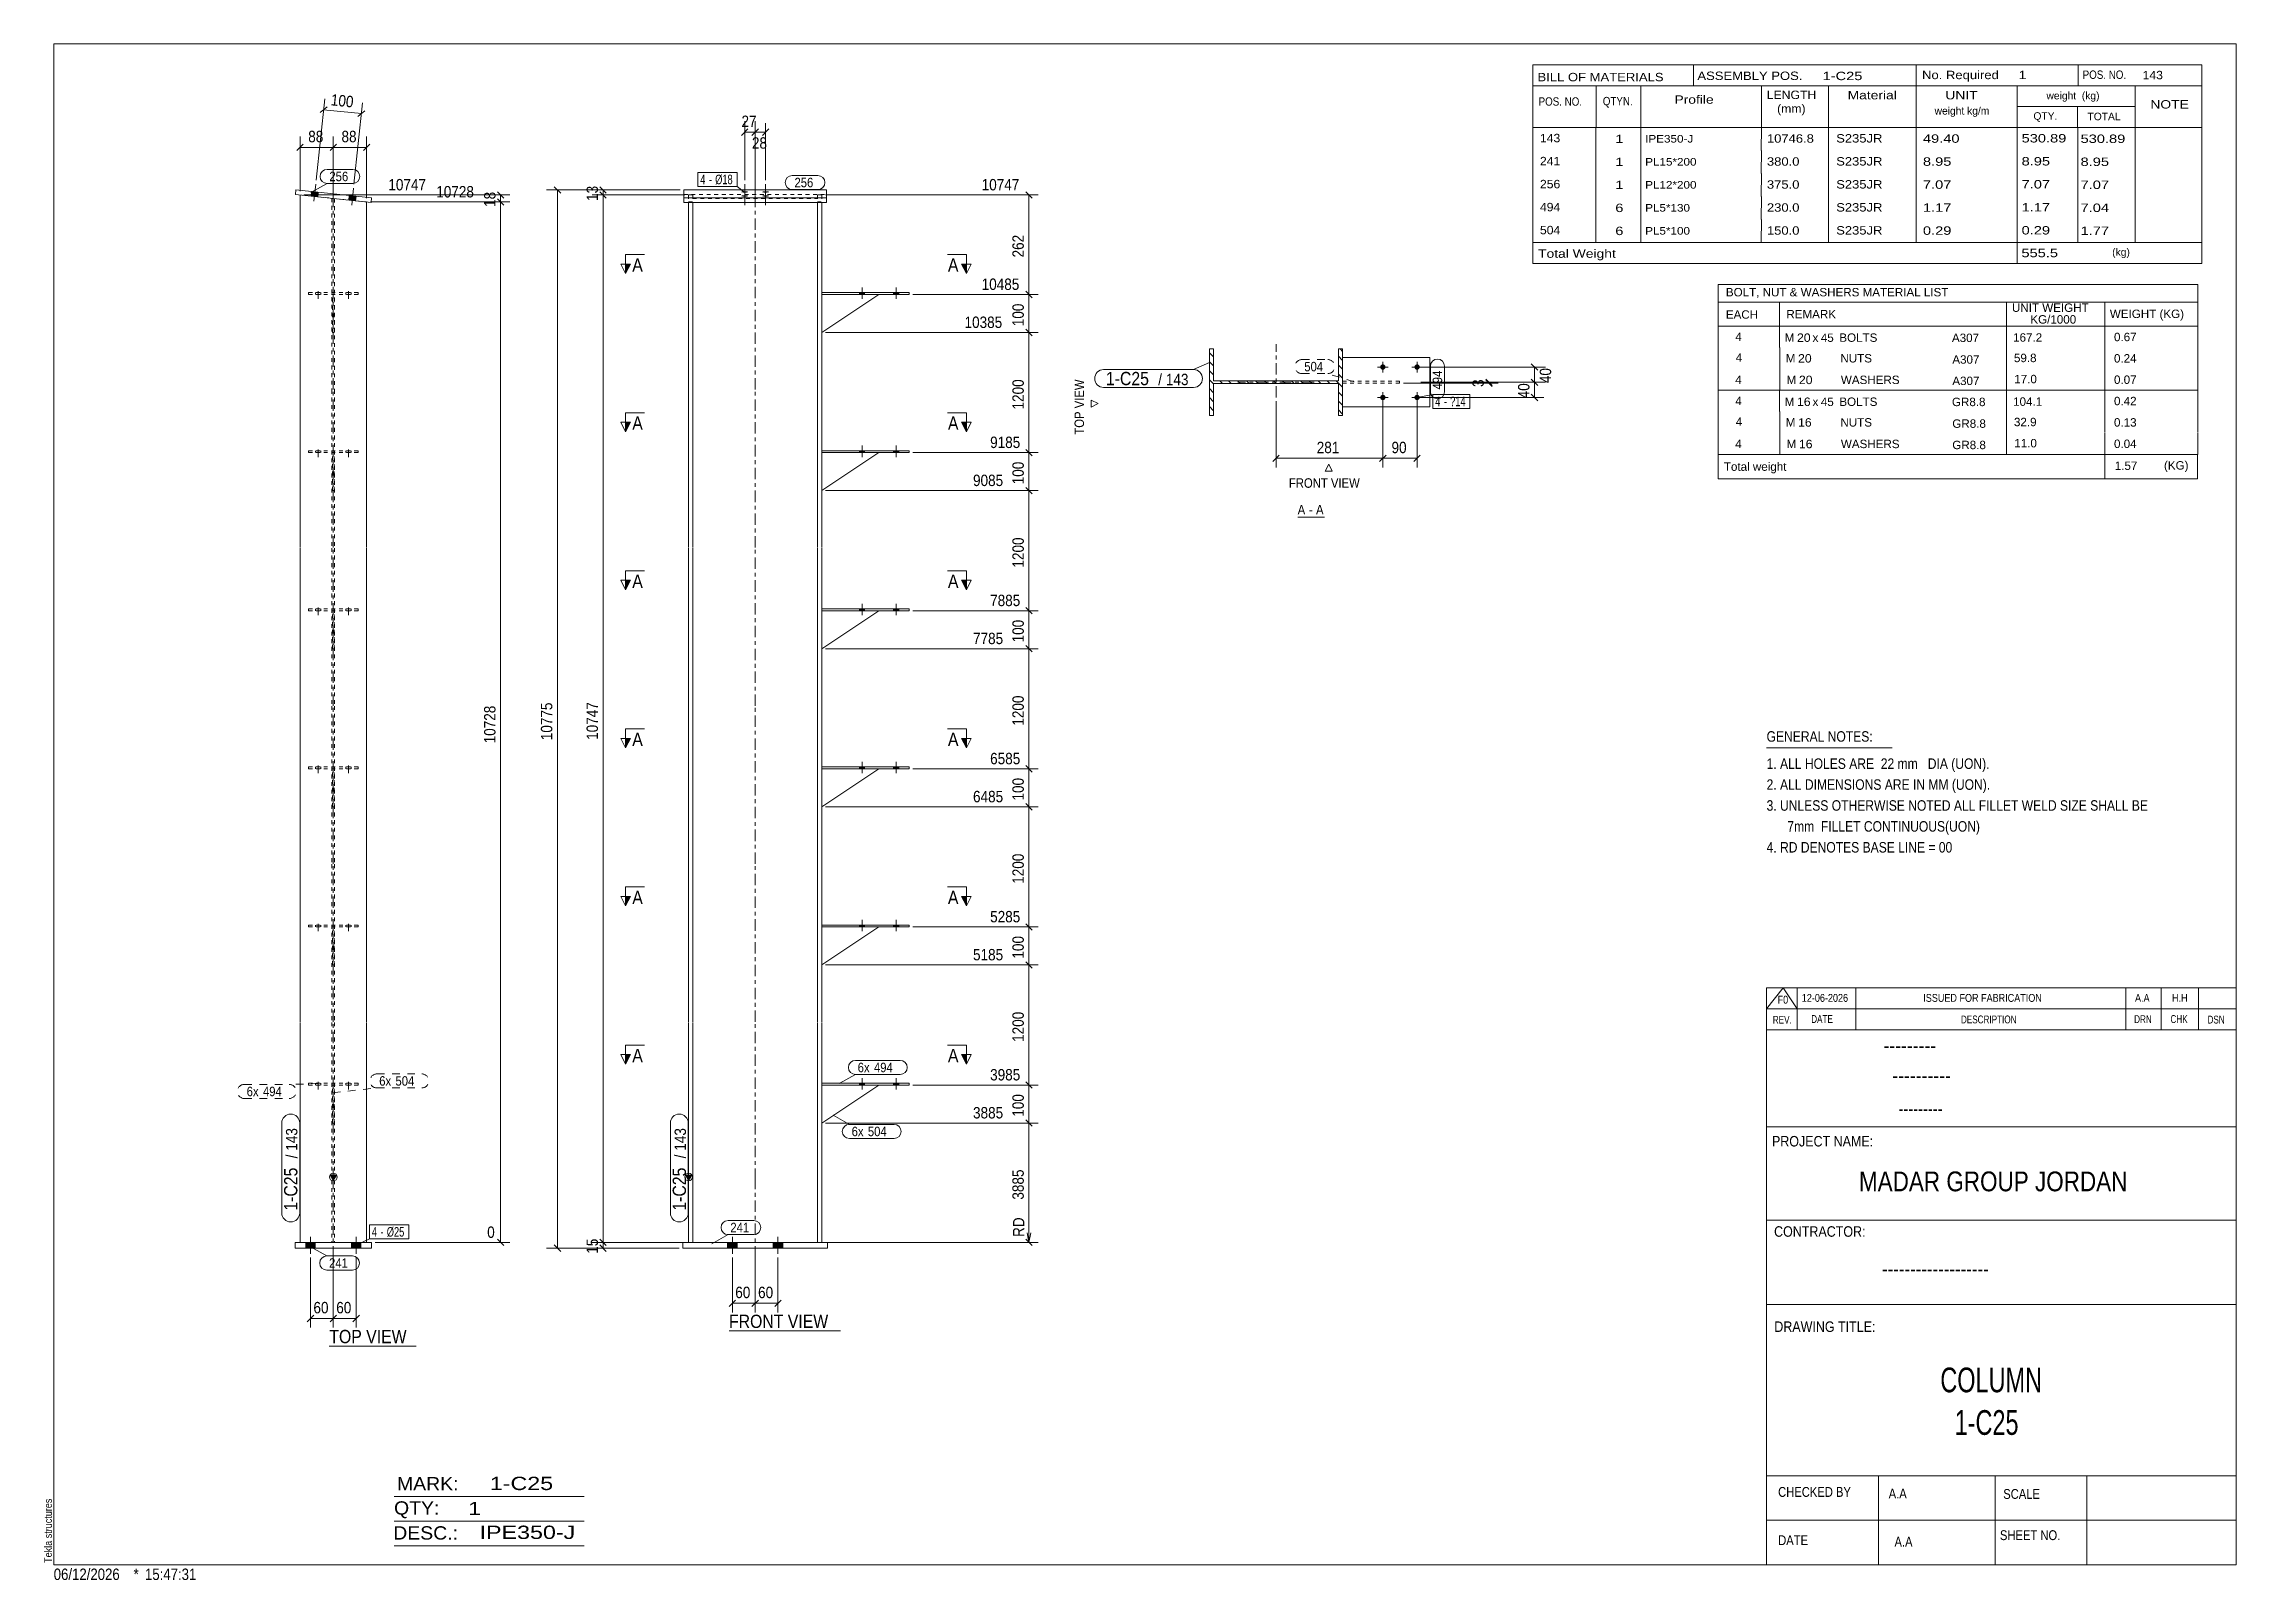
# Model space of a CAD drawing. Header units: millimetres. Extents: x 2 to 579, y 1 to 405.
import ezdxf

# ---------------------------------------------------------------- set-up
doc = ezdxf.new("R2010")
doc.units = ezdxf.units.MM
for name, pattern in [('XKITLINE00', [0]), ('XKITLINE01', [4, 1, -1, 1, -1]), ('XKITLINE02', [4, 2, -2]), ('XKITLINE03', [6, 3, -1, 1, -1])]:
    doc.linetypes.add(name, pattern=pattern)
for name, color, linetype, lineweight in [('Bolt', 3, 'Continuous', 0), ('BoltMark', 7, 'Continuous', 0), ('Dimensions', 7, 'Continuous', 0), ('DrawingSheet', 5, 'Continuous', 0), ('OtherObjectType', 7, 'Continuous', 0), ('Part', 2, 'Continuous', 0), ('PartMark', 7, 'Continuous', 0), ('Section', 6, 'Continuous', 0)]:
    doc.layers.add(name, color=color, linetype=linetype, lineweight=lineweight)
doc.styles.add('@ARIAL_UNICODE_MS_BOLD', font='ARIAL.TTF')
doc.styles.add('ARIAL', font='ARIAL.TTF')
doc.styles.add('ARIAL_NARROW', font='ARIALN.TTF')
doc.styles.add('COMIC_SANS_MS_BOLD', font='COMICBD.TTF')
doc.styles.add('SWIS721_EX_BT', font='ARIAL.TTF')
doc.styles.add('SWISSE', font='ARIAL.TTF')

# ---------------------------------------------------------------- blocks, each defined once
blk = doc.blocks.new('*A1')
at = {"layer": 'Part', "color": 7, "linetype": 'XKITLINE00', "lineweight": 0}
for p, q in [((310.07, 322.65), (308.97, 323.75)), ((343.97, 324.11), (343.33, 324.75)), ((310.07, 320.29), (308.97, 321.39)), ((310.07, 317.94), (308.97, 319.04)), ((343.97, 321.75), (342.87, 322.85)), ((343.97, 319.4), (342.87, 320.5)), ((343.97, 317.04), (342.87, 318.14)), ((310.07, 315.58), (308.97, 316.68)), ((310.07, 313.22), (308.97, 314.32)), ((310.07, 310.86), (308.97, 311.96)), ((312.36, 315.65), (311.66, 316.35)), ((314.71, 315.65), (314.01, 316.35)), ((317.07, 315.65), (316.37, 316.35)), ((319.43, 315.65), (318.73, 316.35)), ((321.79, 315.65), (321.09, 316.35)), ((324.14, 315.65), (323.44, 316.35)), ((326.5, 315.65), (325.8, 316.35)), ((328.86, 315.65), (328.16, 316.35)), ((331.22, 315.65), (330.52, 316.35)), ((333.57, 315.65), (332.87, 316.35)), ((335.93, 315.65), (335.23, 316.35)), ((338.29, 315.65), (337.59, 316.35)), ((340.64, 315.65), (339.94, 316.35)), ((343.97, 314.68), (342.3, 316.35)), ((343.97, 312.32), (342.87, 313.42)), ((310.07, 308.51), (308.97, 309.61)), ((308.97, 307.25), (308.97, 307.25)), ((308.97, 307.25), (308.97, 307.25)), ((343.97, 309.97), (342.87, 311.07)), ((343.97, 307.61), (342.87, 308.71))]:
    blk.add_line(p, q, dxfattribs=at)
blk = doc.blocks.new('*A2')
at = {"layer": 'Bolt'}
for points in [[(186.68, 365.88), (186.64, 365.88), (186.6, 365.88), (186.55, 365.88), (186.51, 365.88), (186.47, 365.88), (186.42, 365.89), (186.38, 365.89), (186.34, 365.89), (186.3, 365.9), (186.27, 365.9), (186.23, 365.91), (186.19, 365.91), (186.16, 365.92), (186.12, 365.92), (186.09, 365.93), (186.06, 365.93), (186.03, 365.94), (186.01, 365.95), (185.98, 365.95), (185.96, 365.96), (185.93, 365.97), (185.91, 365.98), (185.9, 365.99), (185.88, 365.99), (185.87, 366), (185.85, 366.01), (185.85, 366.02), (185.84, 366.03), (185.83, 366.04), (185.83, 366.04), (185.83, 366.05), (185.83, 366.06), (185.83, 366.07), (185.84, 366.08), (185.85, 366.09), (185.85, 366.1), (185.87, 366.11), (185.88, 366.11), (185.9, 366.12), (185.91, 366.13), (185.93, 366.14), (185.96, 366.14), (185.98, 366.15), (186.01, 366.16), (186.03, 366.17), (186.06, 366.17), (186.09, 366.18), (186.12, 366.19), (186.16, 366.19), (186.19, 366.2), (186.23, 366.2), (186.27, 366.21), (186.3, 366.21), (186.34, 366.21), (186.38, 366.22), (186.42, 366.22), (186.47, 366.22), (186.51, 366.23), (186.55, 366.23), (186.6, 366.23), (186.64, 366.23), (186.68, 366.23), (186.73, 366.23), (186.77, 366.23), (186.82, 366.23), (186.86, 366.23), (186.9, 366.23), (186.95, 366.23), (186.99, 366.22), (187.03, 366.22), (187.07, 366.22), (187.11, 366.21), (187.15, 366.21), (187.19, 366.21), (187.23, 366.2), (187.26, 366.2), (187.3, 366.19), (187.33, 366.19), (187.36, 366.18), (187.39, 366.17), (187.42, 366.17), (187.45, 366.16), (187.48, 366.15), (187.5, 366.14), (187.52, 366.14), (187.54, 366.13), (187.56, 366.12), (187.58, 366.11), (187.59, 366.11), (187.6, 366.1), (187.61, 366.09), (187.62, 366.08), (187.62, 366.07), (187.63, 366.06), (187.63, 366.05), (187.63, 366.04), (187.62, 366.04), (187.62, 366.03), (187.61, 366.02), (187.6, 366.01), (187.59, 366), (187.58, 365.99), (187.56, 365.99), (187.54, 365.98), (187.52, 365.97), (187.5, 365.96), (187.48, 365.95), (187.45, 365.95), (187.42, 365.94), (187.39, 365.93), (187.36, 365.93), (187.33, 365.92), (187.3, 365.92), (187.26, 365.91), (187.23, 365.91), (187.19, 365.9), (187.15, 365.9), (187.11, 365.89), (187.07, 365.89), (187.03, 365.89), (186.99, 365.88), (186.95, 365.88), (186.9, 365.88), (186.86, 365.88), (186.82, 365.88), (186.77, 365.88), (186.73, 365.88)], [(186.68, 364.82), (186.64, 364.82), (186.6, 364.83), (186.55, 364.83), (186.51, 364.83), (186.47, 364.83), (186.42, 364.83), (186.38, 364.84), (186.34, 364.84), (186.3, 364.84), (186.27, 364.85), (186.23, 364.85), (186.19, 364.86), (186.16, 364.86), (186.12, 364.87), (186.09, 364.88), (186.06, 364.88), (186.03, 364.89), (186.01, 364.9), (185.98, 364.9), (185.96, 364.91), (185.93, 364.92), (185.91, 364.93), (185.9, 364.94), (185.88, 364.94), (185.87, 364.95), (185.85, 364.96), (185.85, 364.97), (185.84, 364.98), (185.83, 364.99), (185.83, 365), (185.83, 365), (185.83, 365.01), (185.83, 365.02), (185.84, 365.03), (185.85, 365.04), (185.85, 365.05), (185.87, 365.06), (185.88, 365.07), (185.9, 365.07), (185.91, 365.08), (185.93, 365.09), (185.96, 365.1), (185.98, 365.11), (186.01, 365.11), (186.03, 365.12), (186.06, 365.13), (186.09, 365.13), (186.12, 365.14), (186.16, 365.14), (186.19, 365.15), (186.23, 365.16), (186.27, 365.16), (186.3, 365.16), (186.34, 365.17), (186.38, 365.17), (186.42, 365.18), (186.47, 365.18), (186.51, 365.18), (186.55, 365.18), (186.6, 365.18), (186.64, 365.19), (186.68, 365.19), (186.73, 365.19), (186.77, 365.19), (186.82, 365.19), (186.86, 365.18), (186.9, 365.18), (186.95, 365.18), (186.99, 365.18), (187.03, 365.18), (187.07, 365.17), (187.11, 365.17), (187.15, 365.16), (187.19, 365.16), (187.23, 365.16), (187.26, 365.15), (187.3, 365.14), (187.33, 365.14), (187.36, 365.13), (187.39, 365.13), (187.42, 365.12), (187.45, 365.11), (187.48, 365.11), (187.5, 365.1), (187.52, 365.09), (187.54, 365.08), (187.56, 365.07), (187.58, 365.07), (187.59, 365.06), (187.6, 365.05), (187.61, 365.04), (187.62, 365.03), (187.62, 365.02), (187.63, 365.01), (187.63, 365), (187.63, 365), (187.62, 364.99), (187.62, 364.98), (187.61, 364.97), (187.6, 364.96), (187.59, 364.95), (187.58, 364.94), (187.56, 364.94), (187.54, 364.93), (187.52, 364.92), (187.5, 364.91), (187.48, 364.9), (187.45, 364.9), (187.42, 364.89), (187.39, 364.88), (187.36, 364.88), (187.33, 364.87), (187.3, 364.86), (187.26, 364.86), (187.23, 364.85), (187.19, 364.85), (187.15, 364.84), (187.11, 364.84), (187.07, 364.84), (187.03, 364.83), (186.99, 364.83), (186.95, 364.83), (186.9, 364.83), (186.86, 364.83), (186.82, 364.82), (186.77, 364.82), (186.73, 364.82)], [(192.18, 365.88), (192.14, 365.88), (192.1, 365.88), (192.05, 365.88), (192.01, 365.88), (191.97, 365.88), (191.92, 365.89), (191.88, 365.89), (191.84, 365.89), (191.8, 365.9), (191.77, 365.9), (191.73, 365.91), (191.69, 365.91), (191.66, 365.92), (191.62, 365.92), (191.59, 365.93), (191.56, 365.93), (191.53, 365.94), (191.51, 365.95), (191.48, 365.95), (191.46, 365.96), (191.43, 365.97), (191.41, 365.98), (191.4, 365.99), (191.38, 365.99), (191.37, 366), (191.35, 366.01), (191.35, 366.02), (191.34, 366.03), (191.33, 366.04), (191.33, 366.04), (191.33, 366.05), (191.33, 366.06), (191.33, 366.07), (191.34, 366.08), (191.35, 366.09), (191.35, 366.1), (191.37, 366.11), (191.38, 366.11), (191.4, 366.12), (191.41, 366.13), (191.43, 366.14), (191.46, 366.14), (191.48, 366.15), (191.51, 366.16), (191.53, 366.17), (191.56, 366.17), (191.59, 366.18), (191.62, 366.19), (191.66, 366.19), (191.69, 366.2), (191.73, 366.2), (191.77, 366.21), (191.8, 366.21), (191.84, 366.21), (191.88, 366.22), (191.92, 366.22), (191.97, 366.22), (192.01, 366.23), (192.05, 366.23), (192.1, 366.23), (192.14, 366.23), (192.18, 366.23), (192.23, 366.23), (192.27, 366.23), (192.32, 366.23), (192.36, 366.23), (192.4, 366.23), (192.45, 366.23), (192.49, 366.22), (192.53, 366.22), (192.57, 366.22), (192.61, 366.21), (192.65, 366.21), (192.69, 366.21), (192.73, 366.2), (192.76, 366.2), (192.8, 366.19), (192.83, 366.19), (192.86, 366.18), (192.89, 366.17), (192.92, 366.17), (192.95, 366.16), (192.98, 366.15), (193, 366.14), (193.02, 366.14), (193.04, 366.13), (193.06, 366.12), (193.08, 366.11), (193.09, 366.11), (193.1, 366.1), (193.11, 366.09), (193.12, 366.08), (193.12, 366.07), (193.13, 366.06), (193.13, 366.05), (193.13, 366.04), (193.12, 366.04), (193.12, 366.03), (193.11, 366.02), (193.1, 366.01), (193.09, 366), (193.08, 365.99), (193.06, 365.99), (193.04, 365.98), (193.02, 365.97), (193, 365.96), (192.98, 365.95), (192.95, 365.95), (192.92, 365.94), (192.89, 365.93), (192.86, 365.93), (192.83, 365.92), (192.8, 365.92), (192.76, 365.91), (192.73, 365.91), (192.69, 365.9), (192.65, 365.9), (192.61, 365.89), (192.57, 365.89), (192.53, 365.89), (192.49, 365.88), (192.45, 365.88), (192.4, 365.88), (192.36, 365.88), (192.32, 365.88), (192.27, 365.88), (192.23, 365.88)], [(192.18, 364.82), (192.14, 364.82), (192.1, 364.83), (192.05, 364.83), (192.01, 364.83), (191.97, 364.83), (191.92, 364.83), (191.88, 364.84), (191.84, 364.84), (191.8, 364.84), (191.77, 364.85), (191.73, 364.85), (191.69, 364.86), (191.66, 364.86), (191.62, 364.87), (191.59, 364.88), (191.56, 364.88), (191.53, 364.89), (191.51, 364.9), (191.48, 364.9), (191.46, 364.91), (191.43, 364.92), (191.41, 364.93), (191.4, 364.94), (191.38, 364.94), (191.37, 364.95), (191.35, 364.96), (191.35, 364.97), (191.34, 364.98), (191.33, 364.99), (191.33, 365), (191.33, 365), (191.33, 365.01), (191.33, 365.02), (191.34, 365.03), (191.35, 365.04), (191.35, 365.05), (191.37, 365.06), (191.38, 365.07), (191.4, 365.07), (191.41, 365.08), (191.43, 365.09), (191.46, 365.1), (191.48, 365.11), (191.51, 365.11), (191.53, 365.12), (191.56, 365.13), (191.59, 365.13), (191.62, 365.14), (191.66, 365.14), (191.69, 365.15), (191.73, 365.16), (191.77, 365.16), (191.8, 365.16), (191.84, 365.17), (191.88, 365.17), (191.92, 365.18), (191.97, 365.18), (192.01, 365.18), (192.05, 365.18), (192.1, 365.18), (192.14, 365.19), (192.18, 365.19), (192.23, 365.19), (192.27, 365.19), (192.32, 365.19), (192.36, 365.18), (192.4, 365.18), (192.45, 365.18), (192.49, 365.18), (192.53, 365.18), (192.57, 365.17), (192.61, 365.17), (192.65, 365.16), (192.69, 365.16), (192.73, 365.16), (192.76, 365.15), (192.8, 365.14), (192.83, 365.14), (192.86, 365.13), (192.89, 365.13), (192.92, 365.12), (192.95, 365.11), (192.98, 365.11), (193, 365.1), (193.02, 365.09), (193.04, 365.08), (193.06, 365.07), (193.08, 365.07), (193.09, 365.06), (193.1, 365.05), (193.11, 365.04), (193.12, 365.03), (193.12, 365.02), (193.13, 365.01), (193.13, 365), (193.13, 365), (193.12, 364.99), (193.12, 364.98), (193.11, 364.97), (193.1, 364.96), (193.09, 364.95), (193.08, 364.94), (193.06, 364.94), (193.04, 364.93), (193.02, 364.92), (193, 364.91), (192.98, 364.9), (192.95, 364.9), (192.92, 364.89), (192.89, 364.88), (192.86, 364.88), (192.83, 364.87), (192.8, 364.86), (192.76, 364.86), (192.73, 364.85), (192.69, 364.85), (192.65, 364.84), (192.61, 364.84), (192.57, 364.84), (192.53, 364.83), (192.49, 364.83), (192.45, 364.83), (192.4, 364.83), (192.36, 364.83), (192.32, 364.82), (192.27, 364.82), (192.23, 364.82)]]:
    blk.add_hatch(color=3, dxfattribs=at).paths.add_polyline_path(points, flags=17)
at = {"layer": 'Bolt', "color": 3, "linetype": 'XKITLINE00', "lineweight": 0}
for p, q in [((186.73, 368.12), (186.73, 363.64)), ((186.73, 367.07), (186.73, 362.59)), ((192.23, 368.12), (192.23, 363.64)), ((192.23, 367.07), (192.23, 362.59))]:
    blk.add_line(p, q, dxfattribs=at)
blk = doc.blocks.new('*A3')
at = {"layer": 'Bolt'}
for points in [[(184.73, 89.78), (184.73, 88.28), (182.23, 88.28), (182.23, 89.78)], [(184.73, 89.78), (184.73, 88.28), (182.23, 88.28), (182.23, 89.78)], [(196.73, 89.78), (196.73, 88.28), (194.23, 88.28), (194.23, 89.78)], [(196.73, 89.78), (196.73, 88.28), (194.23, 88.28), (194.23, 89.78)]]:
    blk.add_hatch(color=3, dxfattribs=at).paths.add_polyline_path(points, flags=17)
at = {"layer": 'Bolt', "color": 3, "linetype": 'XKITLINE00', "lineweight": 0}
for p, q in [((182.23, 89.78), (182.23, 88.28)), ((182.23, 89.78), (182.23, 88.28)), ((183.48, 91.28), (183.48, 86.78)), ((183.48, 91.28), (183.48, 86.78)), ((184.73, 89.78), (184.73, 88.28)), ((184.73, 89.78), (184.73, 88.28)), ((194.23, 89.78), (194.23, 88.28)), ((194.23, 89.78), (194.23, 88.28)), ((195.48, 91.28), (195.48, 86.78)), ((195.48, 91.28), (195.48, 86.78)), ((196.73, 89.78), (196.73, 88.28)), ((196.73, 89.78), (196.73, 88.28))]:
    blk.add_line(p, q, dxfattribs=at)
blk = doc.blocks.new('*A4')
at = {"layer": 'Bolt'}
for points in [[(218.28, 131.68), (218.28, 131.18), (216.88, 131.18), (216.88, 131.68)], [(218.28, 131.68), (218.28, 131.18), (216.88, 131.18), (216.88, 131.68)], [(227.28, 131.68), (227.28, 131.18), (225.88, 131.18), (225.88, 131.68)], [(227.28, 131.68), (227.28, 131.18), (225.88, 131.18), (225.88, 131.68)]]:
    blk.add_hatch(color=3, dxfattribs=at).paths.add_polyline_path(points, flags=17)
at = {"layer": 'Bolt', "color": 3, "linetype": 'XKITLINE00', "lineweight": 0}
for p, q in [((217.58, 130.02), (217.58, 133.02)), ((217.58, 130.02), (217.58, 133.02)), ((226.58, 130.02), (226.58, 133.02)), ((226.58, 130.02), (226.58, 133.02)), ((216.88, 131.18), (216.88, 131.68)), ((216.88, 131.18), (216.88, 131.68)), ((218.28, 131.18), (218.28, 131.68)), ((218.28, 131.18), (218.28, 131.68)), ((225.88, 131.18), (225.88, 131.68)), ((225.88, 131.18), (225.88, 131.68)), ((227.28, 131.18), (227.28, 131.68)), ((227.28, 131.18), (227.28, 131.68))]:
    blk.add_line(p, q, dxfattribs=at)
blk = doc.blocks.new('*A5')
at = {"layer": 'Bolt'}
for points in [[(218.28, 173.26), (218.28, 172.76), (216.88, 172.76), (216.88, 173.26)], [(218.28, 173.26), (218.28, 172.76), (216.88, 172.76), (216.88, 173.26)], [(227.28, 173.26), (227.28, 172.76), (225.88, 172.76), (225.88, 173.26)], [(227.28, 173.26), (227.28, 172.76), (225.88, 172.76), (225.88, 173.26)]]:
    blk.add_hatch(color=3, dxfattribs=at).paths.add_polyline_path(points, flags=17)
at = {"layer": 'Bolt', "color": 3, "linetype": 'XKITLINE00', "lineweight": 0}
for p, q in [((216.88, 172.76), (216.88, 173.26)), ((216.88, 172.76), (216.88, 173.26)), ((217.58, 171.6), (217.58, 174.6)), ((217.58, 171.6), (217.58, 174.6)), ((218.28, 172.76), (218.28, 173.26)), ((218.28, 172.76), (218.28, 173.26)), ((225.88, 172.76), (225.88, 173.26)), ((225.88, 172.76), (225.88, 173.26)), ((226.58, 171.6), (226.58, 174.6)), ((226.58, 171.6), (226.58, 174.6)), ((227.28, 172.76), (227.28, 173.26)), ((227.28, 172.76), (227.28, 173.26))]:
    blk.add_line(p, q, dxfattribs=at)
blk = doc.blocks.new('*A6')
at = {"layer": 'Bolt'}
for points in [[(218.28, 214.84), (218.28, 214.34), (216.88, 214.34), (216.88, 214.84)], [(218.28, 214.84), (218.28, 214.34), (216.88, 214.34), (216.88, 214.84)], [(227.28, 214.84), (227.28, 214.34), (225.88, 214.34), (225.88, 214.84)], [(227.28, 214.84), (227.28, 214.34), (225.88, 214.34), (225.88, 214.84)]]:
    blk.add_hatch(color=3, dxfattribs=at).paths.add_polyline_path(points, flags=17)
at = {"layer": 'Bolt', "color": 3, "linetype": 'XKITLINE00', "lineweight": 0}
for p, q in [((216.88, 214.34), (216.88, 214.84)), ((216.88, 214.34), (216.88, 214.84)), ((217.58, 213.18), (217.58, 216.18)), ((217.58, 213.18), (217.58, 216.18)), ((218.28, 214.34), (218.28, 214.84)), ((218.28, 214.34), (218.28, 214.84)), ((225.88, 214.34), (225.88, 214.84)), ((225.88, 214.34), (225.88, 214.84)), ((226.58, 213.18), (226.58, 216.18)), ((226.58, 213.18), (226.58, 216.18)), ((227.28, 214.34), (227.28, 214.84)), ((227.28, 214.34), (227.28, 214.84))]:
    blk.add_line(p, q, dxfattribs=at)
blk = doc.blocks.new('*A7')
at = {"layer": 'Bolt'}
for points in [[(218.28, 256.42), (218.28, 255.92), (216.88, 255.92), (216.88, 256.42)], [(218.28, 256.42), (218.28, 255.92), (216.88, 255.92), (216.88, 256.42)], [(227.28, 256.42), (227.28, 255.92), (225.88, 255.92), (225.88, 256.42)], [(227.28, 256.42), (227.28, 255.92), (225.88, 255.92), (225.88, 256.42)]]:
    blk.add_hatch(color=3, dxfattribs=at).paths.add_polyline_path(points, flags=17)
at = {"layer": 'Bolt', "color": 3, "linetype": 'XKITLINE00', "lineweight": 0}
for p, q in [((216.88, 255.92), (216.88, 256.42)), ((216.88, 255.92), (216.88, 256.42)), ((217.58, 254.76), (217.58, 257.76)), ((217.58, 254.76), (217.58, 257.76)), ((218.28, 255.92), (218.28, 256.42)), ((218.28, 255.92), (218.28, 256.42)), ((225.88, 255.92), (225.88, 256.42)), ((225.88, 255.92), (225.88, 256.42)), ((226.58, 254.76), (226.58, 257.76)), ((226.58, 254.76), (226.58, 257.76)), ((227.28, 255.92), (227.28, 256.42)), ((227.28, 255.92), (227.28, 256.42))]:
    blk.add_line(p, q, dxfattribs=at)
blk = doc.blocks.new('*A8')
at = {"layer": 'Bolt'}
for points in [[(218.28, 298), (218.28, 297.5), (216.88, 297.5), (216.88, 298)], [(218.28, 298), (218.28, 297.5), (216.88, 297.5), (216.88, 298)], [(227.28, 298), (227.28, 297.5), (225.88, 297.5), (225.88, 298)], [(227.28, 298), (227.28, 297.5), (225.88, 297.5), (225.88, 298)]]:
    blk.add_hatch(color=3, dxfattribs=at).paths.add_polyline_path(points, flags=17)
at = {"layer": 'Bolt', "color": 3, "linetype": 'XKITLINE00', "lineweight": 0}
for p, q in [((216.88, 297.5), (216.88, 298)), ((216.88, 297.5), (216.88, 298)), ((217.58, 296.34), (217.58, 299.34)), ((217.58, 296.34), (217.58, 299.34)), ((218.28, 297.5), (218.28, 298)), ((218.28, 297.5), (218.28, 298)), ((225.88, 297.5), (225.88, 298)), ((225.88, 297.5), (225.88, 298)), ((226.58, 296.34), (226.58, 299.34)), ((226.58, 296.34), (226.58, 299.34)), ((227.28, 297.5), (227.28, 298)), ((227.28, 297.5), (227.28, 298))]:
    blk.add_line(p, q, dxfattribs=at)
blk = doc.blocks.new('*A9')
at = {"layer": 'Bolt'}
for points in [[(218.28, 339.58), (218.28, 339.08), (216.88, 339.08), (216.88, 339.58)], [(218.28, 339.58), (218.28, 339.08), (216.88, 339.08), (216.88, 339.58)], [(227.28, 339.58), (227.28, 339.08), (225.88, 339.08), (225.88, 339.58)], [(227.28, 339.58), (227.28, 339.08), (225.88, 339.08), (225.88, 339.58)]]:
    blk.add_hatch(color=3, dxfattribs=at).paths.add_polyline_path(points, flags=17)
at = {"layer": 'Bolt', "color": 3, "linetype": 'XKITLINE00', "lineweight": 0}
for p, q in [((217.58, 337.92), (217.58, 340.92)), ((217.58, 337.92), (217.58, 340.92)), ((226.58, 337.92), (226.58, 340.92)), ((226.58, 337.92), (226.58, 340.92)), ((216.88, 339.08), (216.88, 339.58)), ((216.88, 339.08), (216.88, 339.58)), ((218.28, 339.08), (218.28, 339.58)), ((218.28, 339.08), (218.28, 339.58)), ((225.88, 339.08), (225.88, 339.58)), ((225.88, 339.08), (225.88, 339.58)), ((227.28, 339.08), (227.28, 339.58)), ((227.28, 339.08), (227.28, 339.58))]:
    blk.add_line(p, q, dxfattribs=at)
blk = doc.blocks.new('*A10')
at = {"layer": 'Part'}
blk.add_hatch(color=2, dxfattribs=at).paths.add_polyline_path([(171.18, 107.49), (172.78, 107.49), (171.98, 106.09)], flags=17)
at = {"layer": 'Part', "color": 7, "linetype": 'XKITLINE03', "lineweight": 0}
for p, q in [((189.48, 314.08), (189.48, 374.34)), ((189.48, 272.5), (189.48, 313.98)), ((189.48, 230.92), (189.48, 272.4)), ((189.48, 189.34), (189.48, 230.82)), ((189.48, 147.76), (189.48, 189.24)), ((189.48, 106.18), (189.48, 147.66)), ((189.48, 79.78), (189.48, 106.08))]:
    blk.add_line(p, q, dxfattribs=at)
at = {"layer": 'Part', "color": 7, "linetype": 'XKITLINE01', "lineweight": 0}
for p, q in [((171.98, 365.26), (171.98, 363.29)), ((171.98, 365.26), (173.08, 365.26)), ((171.98, 363.41), (173.08, 363.41)), ((173.08, 365.26), (173.08, 363.29)), ((173.08, 364.37), (205.88, 364.37)), ((173.08, 364.3), (205.88, 364.3)), ((205.88, 365.26), (205.88, 363.29)), ((205.88, 365.26), (206.98, 365.26)), ((205.88, 363.41), (206.98, 363.41)), ((206.98, 365.26), (206.98, 363.29)), ((206.98, 89.78), (171.98, 89.78))]:
    blk.add_line(p, q, dxfattribs=at)
at = {"layer": 'Part', "color": 2, "linetype": 'XKITLINE00', "lineweight": 0}
for p, q in [((171.98, 363.29), (171.98, 314.08)), ((173.08, 363.29), (173.08, 314.08)), ((205.88, 363.29), (205.88, 314.08)), ((206.98, 363.29), (206.98, 314.08)), ((171.98, 313.98), (171.98, 272.5)), ((173.08, 313.98), (173.08, 272.5)), ((205.88, 313.98), (205.88, 272.5)), ((206.98, 313.98), (206.98, 272.5)), ((171.98, 272.4), (171.98, 230.92)), ((173.08, 272.4), (173.08, 230.92)), ((205.88, 272.4), (205.88, 230.92)), ((206.98, 272.4), (206.98, 230.92)), ((171.98, 230.82), (171.98, 189.34)), ((173.08, 230.82), (173.08, 189.34)), ((205.88, 230.82), (205.88, 189.34)), ((206.98, 230.82), (206.98, 189.34)), ((171.98, 189.24), (171.98, 147.76)), ((173.08, 189.24), (173.08, 147.76)), ((205.88, 189.24), (205.88, 147.76)), ((206.98, 189.24), (206.98, 147.76)), ((171.98, 147.66), (171.98, 106.18)), ((173.08, 147.66), (173.08, 106.18)), ((205.88, 147.66), (205.88, 106.18)), ((206.98, 147.66), (206.98, 106.18)), ((171.98, 106.09), (171.18, 107.49)), ((171.18, 107.49), (172.78, 107.49)), ((172.78, 107.49), (171.98, 106.09)), ((171.98, 106.08), (171.98, 89.78)), ((173.08, 106.08), (173.08, 89.78)), ((205.88, 106.08), (205.88, 89.78)), ((206.98, 106.08), (206.98, 89.78))]:
    blk.add_line(p, q, dxfattribs=at)
blk.add_circle((171.98, 106.99), 1, dxfattribs=at)
blk = doc.blocks.new('*A11')
at = {"layer": 'Part', "color": 2, "linetype": 'XKITLINE00', "lineweight": 0}
for p, q in [((170.73, 363.29), (170.73, 366.58)), ((208.23, 366.58), (170.73, 366.58)), ((170.73, 364.48), (208.23, 364.48)), ((208.23, 363.29), (170.73, 363.29)), ((208.23, 366.58), (208.23, 363.29))]:
    blk.add_line(p, q, dxfattribs=at)
at = {"layer": 'Part', "color": 7, "linetype": 'XKITLINE01', "lineweight": 0}
blk.add_line((170.73, 365.38), (208.23, 365.38), dxfattribs=at)
blk = doc.blocks.new('*A12')
at = {"layer": 'Part', "color": 2, "linetype": 'XKITLINE00', "lineweight": 0}
for p, q in [((208.48, 89.78), (170.48, 89.78)), ((170.48, 89.78), (170.48, 88.28)), ((208.48, 88.28), (170.48, 88.28)), ((208.48, 89.78), (208.48, 88.28))]:
    blk.add_line(p, q, dxfattribs=at)
blk = doc.blocks.new('*A13')
at = {"layer": 'Part', "color": 2, "linetype": 'XKITLINE00', "lineweight": 0}
for p, q in [((206.98, 131.68), (229.98, 131.68)), ((229.98, 131.18), (206.98, 131.18)), ((229.98, 131.68), (229.98, 131.18))]:
    blk.add_line(p, q, dxfattribs=at)
at = {"layer": 'Part', "color": 7, "linetype": 'XKITLINE01', "lineweight": 0}
blk.add_line((206.98, 131.18), (206.98, 131.68), dxfattribs=at)
blk = doc.blocks.new('*A14')
at = {"layer": 'Part', "color": 2, "linetype": 'XKITLINE00', "lineweight": 0}
blk.add_line((206.98, 121.18), (221.98, 131.18), dxfattribs=at)
at = {"layer": 'Part', "color": 7, "linetype": 'XKITLINE01', "lineweight": 0}
for p, q in [((206.98, 131.18), (206.98, 121.18)), ((221.98, 131.18), (206.98, 131.18))]:
    blk.add_line(p, q, dxfattribs=at)
blk = doc.blocks.new('*A15')
at = {"layer": 'Part', "color": 2, "linetype": 'XKITLINE00', "lineweight": 0}
blk.add_line((206.98, 162.76), (221.98, 172.76), dxfattribs=at)
at = {"layer": 'Part', "color": 7, "linetype": 'XKITLINE01', "lineweight": 0}
for p, q in [((206.98, 172.76), (206.98, 162.76)), ((221.98, 172.76), (206.98, 172.76))]:
    blk.add_line(p, q, dxfattribs=at)
blk = doc.blocks.new('*A16')
at = {"layer": 'Part', "color": 2, "linetype": 'XKITLINE00', "lineweight": 0}
for p, q in [((206.98, 173.26), (229.98, 173.26)), ((229.98, 173.26), (229.98, 172.76)), ((229.98, 172.76), (206.98, 172.76))]:
    blk.add_line(p, q, dxfattribs=at)
at = {"layer": 'Part', "color": 7, "linetype": 'XKITLINE01', "lineweight": 0}
blk.add_line((206.98, 172.76), (206.98, 173.26), dxfattribs=at)
blk = doc.blocks.new('*A17')
at = {"layer": 'Part', "color": 2, "linetype": 'XKITLINE00', "lineweight": 0}
for p, q in [((206.98, 214.84), (229.98, 214.84)), ((229.98, 214.34), (206.98, 214.34)), ((229.98, 214.84), (229.98, 214.34))]:
    blk.add_line(p, q, dxfattribs=at)
at = {"layer": 'Part', "color": 7, "linetype": 'XKITLINE01', "lineweight": 0}
blk.add_line((206.98, 214.34), (206.98, 214.84), dxfattribs=at)
blk = doc.blocks.new('*A18')
at = {"layer": 'Part', "color": 2, "linetype": 'XKITLINE00', "lineweight": 0}
blk.add_line((206.98, 204.34), (221.98, 214.34), dxfattribs=at)
at = {"layer": 'Part', "color": 7, "linetype": 'XKITLINE01', "lineweight": 0}
for p, q in [((206.98, 214.34), (206.98, 204.34)), ((221.98, 214.34), (206.98, 214.34))]:
    blk.add_line(p, q, dxfattribs=at)
blk = doc.blocks.new('*A19')
at = {"layer": 'Part', "color": 2, "linetype": 'XKITLINE00', "lineweight": 0}
for p, q in [((206.98, 256.42), (229.98, 256.42)), ((229.98, 255.92), (206.98, 255.92)), ((229.98, 256.42), (229.98, 255.92))]:
    blk.add_line(p, q, dxfattribs=at)
at = {"layer": 'Part', "color": 7, "linetype": 'XKITLINE01', "lineweight": 0}
blk.add_line((206.98, 255.92), (206.98, 256.42), dxfattribs=at)
blk = doc.blocks.new('*A20')
at = {"layer": 'Part', "color": 2, "linetype": 'XKITLINE00', "lineweight": 0}
blk.add_line((206.98, 245.92), (221.98, 255.92), dxfattribs=at)
at = {"layer": 'Part', "color": 7, "linetype": 'XKITLINE01', "lineweight": 0}
for p, q in [((206.98, 255.92), (206.98, 245.92)), ((221.98, 255.92), (206.98, 255.92))]:
    blk.add_line(p, q, dxfattribs=at)
blk = doc.blocks.new('*A21')
at = {"layer": 'Part', "color": 2, "linetype": 'XKITLINE00', "lineweight": 0}
for p, q in [((206.98, 298), (229.98, 298)), ((229.98, 297.5), (206.98, 297.5)), ((229.98, 298), (229.98, 297.5))]:
    blk.add_line(p, q, dxfattribs=at)
at = {"layer": 'Part', "color": 7, "linetype": 'XKITLINE01', "lineweight": 0}
blk.add_line((206.98, 297.5), (206.98, 298), dxfattribs=at)
blk = doc.blocks.new('*A22')
at = {"layer": 'Part', "color": 2, "linetype": 'XKITLINE00', "lineweight": 0}
blk.add_line((206.98, 287.5), (221.98, 297.5), dxfattribs=at)
at = {"layer": 'Part', "color": 7, "linetype": 'XKITLINE01', "lineweight": 0}
for p, q in [((206.98, 297.5), (206.98, 287.5)), ((221.98, 297.5), (206.98, 297.5))]:
    blk.add_line(p, q, dxfattribs=at)
blk = doc.blocks.new('*A23')
at = {"layer": 'Part', "color": 2, "linetype": 'XKITLINE00', "lineweight": 0}
for p, q in [((206.98, 339.58), (229.98, 339.58)), ((229.98, 339.08), (206.98, 339.08)), ((229.98, 339.58), (229.98, 339.08))]:
    blk.add_line(p, q, dxfattribs=at)
at = {"layer": 'Part', "color": 7, "linetype": 'XKITLINE01', "lineweight": 0}
blk.add_line((206.98, 339.08), (206.98, 339.58), dxfattribs=at)
blk = doc.blocks.new('*A24')
at = {"layer": 'Part', "color": 2, "linetype": 'XKITLINE00', "lineweight": 0}
blk.add_line((206.98, 329.08), (221.98, 339.08), dxfattribs=at)
at = {"layer": 'Part', "color": 7, "linetype": 'XKITLINE01', "lineweight": 0}
for p, q in [((206.98, 339.08), (206.98, 329.08)), ((221.98, 339.08), (206.98, 339.08))]:
    blk.add_line(p, q, dxfattribs=at)
blk = doc.blocks.new('*A25')
at = {"layer": 'Bolt'}
for points in [[(74.58, 365.96), (74.45, 364.77), (72.66, 364.95), (72.79, 366.15)], [(74.58, 365.96), (74.45, 364.77), (72.66, 364.95), (72.79, 366.15)], [(84.52, 364.91), (84.4, 363.72), (82.61, 363.91), (82.73, 365.1)], [(84.52, 364.91), (84.4, 363.72), (82.61, 363.91), (82.73, 365.1)]]:
    blk.add_hatch(color=3, dxfattribs=at).paths.add_polyline_path(points, flags=17)
at = {"layer": 'Bolt', "color": 3, "linetype": 'XKITLINE00', "lineweight": 0}
for p, q in [((72.79, 366.15), (72.66, 364.95)), ((72.79, 366.15), (72.66, 364.95)), ((73.9, 368.12), (73.43, 363.64)), ((73.9, 368.12), (73.43, 363.64)), ((74.58, 365.96), (74.45, 364.77)), ((74.58, 365.96), (74.45, 364.77)), ((82.73, 365.1), (82.61, 363.91)), ((82.73, 365.1), (82.61, 363.91)), ((83.84, 367.07), (83.37, 362.59)), ((83.84, 367.07), (83.37, 362.59)), ((84.52, 364.91), (84.4, 363.72)), ((84.52, 364.91), (84.4, 363.72))]:
    blk.add_line(p, q, dxfattribs=at)
blk = doc.blocks.new('*A26')
at = {"layer": 'Bolt'}
for points in [[(73.78, 89.78), (73.78, 88.28), (71.28, 88.28), (71.28, 89.78)], [(73.78, 89.78), (73.78, 88.28), (71.28, 88.28), (71.28, 89.78)], [(85.78, 89.78), (85.78, 88.28), (83.28, 88.28), (83.28, 89.78)], [(85.78, 89.78), (85.78, 88.28), (83.28, 88.28), (83.28, 89.78)]]:
    blk.add_hatch(color=3, dxfattribs=at).paths.add_polyline_path(points, flags=17)
at = {"layer": 'Bolt', "color": 3, "linetype": 'XKITLINE00', "lineweight": 0}
for p, q in [((71.28, 89.78), (71.28, 88.28)), ((71.28, 89.78), (71.28, 88.28)), ((72.53, 91.28), (72.53, 86.78)), ((72.53, 91.28), (72.53, 86.78)), ((73.78, 89.78), (73.78, 88.28)), ((73.78, 89.78), (73.78, 88.28)), ((83.28, 89.78), (83.28, 88.28)), ((83.28, 89.78), (83.28, 88.28)), ((84.53, 91.28), (84.53, 86.78)), ((84.53, 91.28), (84.53, 86.78)), ((85.78, 89.78), (85.78, 88.28)), ((85.78, 89.78), (85.78, 88.28))]:
    blk.add_line(p, q, dxfattribs=at)
blk = doc.blocks.new('*A27')
at = {"layer": 'Bolt', "color": 3, "linetype": 'XKITLINE02', "lineweight": 0}
for p, q in [((74.53, 130.02), (74.53, 133.02)), ((74.53, 130.02), (74.53, 133.02)), ((82.53, 130.02), (82.53, 133.02)), ((82.53, 130.02), (82.53, 133.02)), ((73.83, 131.18), (73.83, 131.68)), ((73.83, 131.18), (73.83, 131.68)), ((75.23, 131.18), (75.23, 131.68)), ((75.23, 131.18), (75.23, 131.68)), ((81.83, 131.18), (81.83, 131.68)), ((81.83, 131.18), (81.83, 131.68)), ((83.23, 131.18), (83.23, 131.68)), ((83.23, 131.18), (83.23, 131.68))]:
    blk.add_line(p, q, dxfattribs=at)
blk = doc.blocks.new('*A28')
at = {"layer": 'Bolt', "color": 3, "linetype": 'XKITLINE02', "lineweight": 0}
for p, q in [((73.83, 172.76), (73.83, 173.26)), ((73.83, 172.76), (73.83, 173.26)), ((74.53, 171.6), (74.53, 174.6)), ((74.53, 171.6), (74.53, 174.6)), ((75.23, 172.76), (75.23, 173.26)), ((75.23, 172.76), (75.23, 173.26)), ((81.83, 172.76), (81.83, 173.26)), ((81.83, 172.76), (81.83, 173.26)), ((82.53, 171.6), (82.53, 174.6)), ((82.53, 171.6), (82.53, 174.6)), ((83.23, 172.76), (83.23, 173.26)), ((83.23, 172.76), (83.23, 173.26))]:
    blk.add_line(p, q, dxfattribs=at)
blk = doc.blocks.new('*A29')
at = {"layer": 'Bolt', "color": 3, "linetype": 'XKITLINE02', "lineweight": 0}
for p, q in [((73.83, 214.34), (73.83, 214.84)), ((73.83, 214.34), (73.83, 214.84)), ((74.53, 213.18), (74.53, 216.18)), ((74.53, 213.18), (74.53, 216.18)), ((75.23, 214.34), (75.23, 214.84)), ((75.23, 214.34), (75.23, 214.84)), ((81.83, 214.34), (81.83, 214.84)), ((81.83, 214.34), (81.83, 214.84)), ((82.53, 213.18), (82.53, 216.18)), ((82.53, 213.18), (82.53, 216.18)), ((83.23, 214.34), (83.23, 214.84)), ((83.23, 214.34), (83.23, 214.84))]:
    blk.add_line(p, q, dxfattribs=at)
blk = doc.blocks.new('*A30')
at = {"layer": 'Bolt', "color": 3, "linetype": 'XKITLINE02', "lineweight": 0}
for p, q in [((73.83, 255.92), (73.83, 256.42)), ((73.83, 255.92), (73.83, 256.42)), ((74.53, 254.76), (74.53, 257.76)), ((74.53, 254.76), (74.53, 257.76)), ((75.23, 255.92), (75.23, 256.42)), ((75.23, 255.92), (75.23, 256.42)), ((81.83, 255.92), (81.83, 256.42)), ((81.83, 255.92), (81.83, 256.42)), ((82.53, 254.76), (82.53, 257.76)), ((82.53, 254.76), (82.53, 257.76)), ((83.23, 255.92), (83.23, 256.42)), ((83.23, 255.92), (83.23, 256.42))]:
    blk.add_line(p, q, dxfattribs=at)
blk = doc.blocks.new('*A31')
at = {"layer": 'Bolt', "color": 3, "linetype": 'XKITLINE02', "lineweight": 0}
for p, q in [((73.83, 297.5), (73.83, 298)), ((73.83, 297.5), (73.83, 298)), ((74.53, 296.34), (74.53, 299.34)), ((74.53, 296.34), (74.53, 299.34)), ((75.23, 297.5), (75.23, 298)), ((75.23, 297.5), (75.23, 298)), ((81.83, 297.5), (81.83, 298)), ((81.83, 297.5), (81.83, 298)), ((82.53, 296.34), (82.53, 299.34)), ((82.53, 296.34), (82.53, 299.34)), ((83.23, 297.5), (83.23, 298)), ((83.23, 297.5), (83.23, 298))]:
    blk.add_line(p, q, dxfattribs=at)
blk = doc.blocks.new('*A32')
at = {"layer": 'Bolt', "color": 3, "linetype": 'XKITLINE02', "lineweight": 0}
for p, q in [((74.53, 337.92), (74.53, 340.92)), ((74.53, 337.92), (74.53, 340.92)), ((82.53, 337.92), (82.53, 340.92)), ((82.53, 337.92), (82.53, 340.92)), ((73.83, 339.08), (73.83, 339.58)), ((73.83, 339.08), (73.83, 339.58)), ((75.23, 339.08), (75.23, 339.58)), ((75.23, 339.08), (75.23, 339.58)), ((81.83, 339.08), (81.83, 339.58)), ((81.83, 339.08), (81.83, 339.58)), ((83.23, 339.08), (83.23, 339.58)), ((83.23, 339.08), (83.23, 339.58))]:
    blk.add_line(p, q, dxfattribs=at)
blk = doc.blocks.new('*A33')
at = {"layer": 'Part'}
blk.add_hatch(color=2, dxfattribs=at).paths.add_polyline_path([(77.73, 107.49), (79.33, 107.49), (78.53, 106.09)], flags=17)
at = {"layer": 'Part', "color": 7, "linetype": 'XKITLINE03', "lineweight": 0}
for p, q in [((78.53, 314.08), (78.53, 374.34)), ((78.53, 272.5), (78.53, 313.98)), ((78.53, 230.92), (78.53, 272.4)), ((78.53, 189.34), (78.53, 230.82)), ((78.53, 147.76), (78.53, 189.24)), ((78.53, 106.18), (78.53, 147.66)), ((78.53, 79.78), (78.53, 106.08))]:
    blk.add_line(p, q, dxfattribs=at)
at = {"layer": 'Part', "color": 2, "linetype": 'XKITLINE00', "lineweight": 0}
for p, q in [((69.78, 314.08), (69.78, 365.26)), ((87.28, 314.08), (87.28, 363.41)), ((69.78, 272.5), (69.78, 313.98)), ((87.28, 272.5), (87.28, 313.98)), ((69.78, 230.92), (69.78, 272.4)), ((87.28, 230.92), (87.28, 272.4)), ((69.78, 189.34), (69.78, 230.82)), ((87.28, 189.34), (87.28, 230.82)), ((69.78, 147.76), (69.78, 189.24)), ((87.28, 147.76), (87.28, 189.24)), ((69.78, 106.18), (69.78, 147.66)), ((87.28, 106.18), (87.28, 147.66)), ((69.78, 89.78), (69.78, 106.08)), ((78.53, 106.09), (77.73, 107.49)), ((77.73, 107.49), (79.33, 107.49)), ((79.33, 107.49), (78.53, 106.09)), ((87.28, 89.78), (87.28, 106.08))]:
    blk.add_line(p, q, dxfattribs=at)
at = {"layer": 'Part', "color": 7, "linetype": 'XKITLINE01', "lineweight": 0}
for p, q in [((87.28, 363.41), (69.78, 365.26)), ((78.18, 364.37), (78.18, 314.08)), ((78.88, 364.3), (78.88, 314.08)), ((78.18, 313.98), (78.18, 272.5)), ((78.88, 313.98), (78.88, 272.5)), ((78.18, 272.4), (78.18, 230.92)), ((78.88, 272.4), (78.88, 230.92)), ((78.18, 230.82), (78.18, 189.34)), ((78.88, 230.82), (78.88, 189.34)), ((78.18, 189.24), (78.18, 147.76)), ((78.88, 189.24), (78.88, 147.76)), ((78.18, 147.66), (78.18, 106.18)), ((78.88, 147.66), (78.88, 106.18)), ((78.18, 106.08), (78.18, 89.78)), ((78.88, 106.08), (78.88, 89.78)), ((69.78, 89.78), (87.28, 89.78))]:
    blk.add_line(p, q, dxfattribs=at)
at = {"layer": 'Part', "color": 2, "linetype": 'XKITLINE00', "lineweight": 0}
blk.add_circle((78.53, 106.99), 1, dxfattribs=at)
blk = doc.blocks.new('*A34')
at = {"layer": 'Part', "color": 2, "linetype": 'XKITLINE00', "lineweight": 0}
for p, q in [((68.71, 366.58), (68.58, 365.38)), ((68.58, 365.38), (88.47, 363.29)), ((68.71, 366.58), (88.6, 364.48)), ((88.6, 364.48), (88.47, 363.29))]:
    blk.add_line(p, q, dxfattribs=at)
blk = doc.blocks.new('*A35')
at = {"layer": 'Part', "color": 2, "linetype": 'XKITLINE00', "lineweight": 0}
for p, q in [((68.53, 88.28), (68.53, 89.78)), ((68.53, 89.78), (88.53, 89.78)), ((88.53, 88.28), (68.53, 88.28)), ((88.53, 89.78), (88.53, 88.28))]:
    blk.add_line(p, q, dxfattribs=at)
blk = doc.blocks.new('*A36')
at = {"layer": 'Part', "color": 7, "linetype": 'XKITLINE01', "lineweight": 0}
for p, q in [((72.03, 131.68), (72.03, 131.18)), ((72.03, 131.68), (85.03, 131.68)), ((72.03, 131.18), (85.03, 131.18)), ((85.03, 131.68), (85.03, 131.18))]:
    blk.add_line(p, q, dxfattribs=at)
blk = doc.blocks.new('*A37')
at = {"layer": 'Part', "color": 7, "linetype": 'XKITLINE01', "lineweight": 0}
for p, q in [((78.78, 131.18), (78.28, 131.18)), ((78.28, 121.18), (78.28, 131.18)), ((78.28, 131.18), (78.78, 131.18)), ((78.78, 121.18), (78.78, 131.18)), ((78.78, 121.18), (78.28, 121.18))]:
    blk.add_line(p, q, dxfattribs=at)
blk = doc.blocks.new('*A38')
at = {"layer": 'Part', "color": 7, "linetype": 'XKITLINE01', "lineweight": 0}
for p, q in [((78.78, 172.76), (78.28, 172.76)), ((78.28, 162.76), (78.28, 172.76)), ((78.28, 172.76), (78.78, 172.76)), ((78.78, 162.76), (78.78, 172.76)), ((78.78, 162.76), (78.28, 162.76))]:
    blk.add_line(p, q, dxfattribs=at)
blk = doc.blocks.new('*A39')
at = {"layer": 'Part', "color": 7, "linetype": 'XKITLINE01', "lineweight": 0}
for p, q in [((72.03, 173.26), (72.03, 172.76)), ((72.03, 173.26), (85.03, 173.26)), ((85.03, 173.26), (85.03, 172.76)), ((72.03, 172.76), (85.03, 172.76))]:
    blk.add_line(p, q, dxfattribs=at)
blk = doc.blocks.new('*A40')
at = {"layer": 'Part', "color": 7, "linetype": 'XKITLINE01', "lineweight": 0}
for p, q in [((72.03, 214.84), (72.03, 214.34)), ((72.03, 214.84), (85.03, 214.84)), ((72.03, 214.34), (85.03, 214.34)), ((85.03, 214.84), (85.03, 214.34))]:
    blk.add_line(p, q, dxfattribs=at)
blk = doc.blocks.new('*A41')
at = {"layer": 'Part', "color": 7, "linetype": 'XKITLINE01', "lineweight": 0}
for p, q in [((78.78, 214.34), (78.28, 214.34)), ((78.28, 204.34), (78.28, 214.34)), ((78.28, 214.34), (78.78, 214.34)), ((78.78, 204.34), (78.78, 214.34)), ((78.78, 204.34), (78.28, 204.34))]:
    blk.add_line(p, q, dxfattribs=at)
blk = doc.blocks.new('*A42')
at = {"layer": 'Part', "color": 7, "linetype": 'XKITLINE01', "lineweight": 0}
for p, q in [((72.03, 256.42), (72.03, 255.92)), ((72.03, 256.42), (85.03, 256.42)), ((72.03, 255.92), (85.03, 255.92)), ((85.03, 256.42), (85.03, 255.92))]:
    blk.add_line(p, q, dxfattribs=at)
blk = doc.blocks.new('*A43')
at = {"layer": 'Part', "color": 7, "linetype": 'XKITLINE01', "lineweight": 0}
for p, q in [((78.78, 255.92), (78.28, 255.92)), ((78.28, 245.92), (78.28, 255.92)), ((78.28, 255.92), (78.78, 255.92)), ((78.78, 245.92), (78.78, 255.92)), ((78.78, 245.92), (78.28, 245.92))]:
    blk.add_line(p, q, dxfattribs=at)
blk = doc.blocks.new('*A44')
at = {"layer": 'Part', "color": 7, "linetype": 'XKITLINE01', "lineweight": 0}
for p, q in [((72.03, 298), (72.03, 297.5)), ((72.03, 298), (85.03, 298)), ((72.03, 297.5), (85.03, 297.5)), ((85.03, 298), (85.03, 297.5))]:
    blk.add_line(p, q, dxfattribs=at)
blk = doc.blocks.new('*A45')
at = {"layer": 'Part', "color": 7, "linetype": 'XKITLINE01', "lineweight": 0}
for p, q in [((78.78, 297.5), (78.28, 297.5)), ((78.28, 287.5), (78.28, 297.5)), ((78.28, 297.5), (78.78, 297.5)), ((78.78, 287.5), (78.78, 297.5)), ((78.78, 287.5), (78.28, 287.5))]:
    blk.add_line(p, q, dxfattribs=at)
blk = doc.blocks.new('*A46')
at = {"layer": 'Part', "color": 7, "linetype": 'XKITLINE01', "lineweight": 0}
for p, q in [((72.03, 339.58), (72.03, 339.08)), ((72.03, 339.58), (85.03, 339.58)), ((72.03, 339.08), (85.03, 339.08)), ((85.03, 339.58), (85.03, 339.08))]:
    blk.add_line(p, q, dxfattribs=at)
blk = doc.blocks.new('*A47')
at = {"layer": 'Part', "color": 7, "linetype": 'XKITLINE01', "lineweight": 0}
for p, q in [((78.78, 339.08), (78.28, 339.08)), ((78.28, 329.08), (78.28, 339.08)), ((78.28, 339.08), (78.78, 339.08)), ((78.78, 329.08), (78.78, 339.08)), ((78.78, 329.08), (78.28, 329.08))]:
    blk.add_line(p, q, dxfattribs=at)
blk = doc.blocks.new('*A48')
at = {"layer": 'Bolt'}
for points in [[(354.54, 319.3), (354.5, 319.3), (354.47, 319.31), (354.43, 319.31), (354.4, 319.32), (354.37, 319.33), (354.33, 319.34), (354.3, 319.35), (354.27, 319.37), (354.24, 319.38), (354.21, 319.4), (354.18, 319.42), (354.15, 319.44), (354.13, 319.46), (354.1, 319.48), (354.08, 319.51), (354.05, 319.53), (354.03, 319.56), (354.01, 319.58), (353.99, 319.61), (353.97, 319.64), (353.95, 319.67), (353.94, 319.7), (353.92, 319.73), (353.91, 319.76), (353.9, 319.8), (353.89, 319.83), (353.88, 319.86), (353.88, 319.9), (353.87, 319.93), (353.87, 319.97), (353.87, 320), (353.87, 320.03), (353.87, 320.07), (353.88, 320.1), (353.88, 320.14), (353.89, 320.17), (353.9, 320.2), (353.91, 320.24), (353.92, 320.27), (353.94, 320.3), (353.95, 320.33), (353.97, 320.36), (353.99, 320.39), (354.01, 320.42), (354.03, 320.44), (354.05, 320.47), (354.08, 320.49), (354.1, 320.52), (354.13, 320.54), (354.15, 320.56), (354.18, 320.58), (354.21, 320.6), (354.24, 320.62), (354.27, 320.63), (354.3, 320.65), (354.33, 320.66), (354.37, 320.67), (354.4, 320.68), (354.43, 320.69), (354.47, 320.69), (354.5, 320.7), (354.54, 320.7), (354.57, 320.7), (354.6, 320.7), (354.64, 320.7), (354.67, 320.69), (354.71, 320.69), (354.74, 320.68), (354.77, 320.67), (354.81, 320.66), (354.84, 320.65), (354.87, 320.63), (354.9, 320.62), (354.93, 320.6), (354.96, 320.58), (354.99, 320.56), (355.01, 320.54), (355.04, 320.52), (355.07, 320.49), (355.09, 320.47), (355.11, 320.44), (355.13, 320.42), (355.15, 320.39), (355.17, 320.36), (355.19, 320.33), (355.2, 320.3), (355.22, 320.27), (355.23, 320.24), (355.24, 320.2), (355.25, 320.17), (355.26, 320.14), (355.26, 320.1), (355.27, 320.07), (355.27, 320.03), (355.27, 320), (355.27, 319.97), (355.27, 319.93), (355.26, 319.9), (355.26, 319.86), (355.25, 319.83), (355.24, 319.8), (355.23, 319.76), (355.22, 319.73), (355.2, 319.7), (355.19, 319.67), (355.17, 319.64), (355.15, 319.61), (355.13, 319.58), (355.11, 319.56), (355.09, 319.53), (355.07, 319.51), (355.04, 319.48), (355.01, 319.46), (354.99, 319.44), (354.96, 319.42), (354.93, 319.4), (354.9, 319.38), (354.87, 319.37), (354.84, 319.35), (354.81, 319.34), (354.77, 319.33), (354.74, 319.32), (354.71, 319.31), (354.67, 319.31), (354.64, 319.3), (354.6, 319.3), (354.57, 319.3)], [(363.54, 319.3), (363.5, 319.3), (363.47, 319.31), (363.43, 319.31), (363.4, 319.32), (363.37, 319.33), (363.33, 319.34), (363.3, 319.35), (363.27, 319.37), (363.24, 319.38), (363.21, 319.4), (363.18, 319.42), (363.15, 319.44), (363.13, 319.46), (363.1, 319.48), (363.08, 319.51), (363.05, 319.53), (363.03, 319.56), (363.01, 319.58), (362.99, 319.61), (362.97, 319.64), (362.95, 319.67), (362.94, 319.7), (362.92, 319.73), (362.91, 319.76), (362.9, 319.8), (362.89, 319.83), (362.88, 319.86), (362.88, 319.9), (362.87, 319.93), (362.87, 319.97), (362.87, 320), (362.87, 320.03), (362.87, 320.07), (362.88, 320.1), (362.88, 320.14), (362.89, 320.17), (362.9, 320.2), (362.91, 320.24), (362.92, 320.27), (362.94, 320.3), (362.95, 320.33), (362.97, 320.36), (362.99, 320.39), (363.01, 320.42), (363.03, 320.44), (363.05, 320.47), (363.08, 320.49), (363.1, 320.52), (363.13, 320.54), (363.15, 320.56), (363.18, 320.58), (363.21, 320.6), (363.24, 320.62), (363.27, 320.63), (363.3, 320.65), (363.33, 320.66), (363.37, 320.67), (363.4, 320.68), (363.43, 320.69), (363.47, 320.69), (363.5, 320.7), (363.54, 320.7), (363.57, 320.7), (363.6, 320.7), (363.64, 320.7), (363.67, 320.69), (363.71, 320.69), (363.74, 320.68), (363.77, 320.67), (363.81, 320.66), (363.84, 320.65), (363.87, 320.63), (363.9, 320.62), (363.93, 320.6), (363.96, 320.58), (363.99, 320.56), (364.01, 320.54), (364.04, 320.52), (364.07, 320.49), (364.09, 320.47), (364.11, 320.44), (364.13, 320.42), (364.15, 320.39), (364.17, 320.36), (364.19, 320.33), (364.2, 320.3), (364.22, 320.27), (364.23, 320.24), (364.24, 320.2), (364.25, 320.17), (364.26, 320.14), (364.26, 320.1), (364.27, 320.07), (364.27, 320.03), (364.27, 320), (364.27, 319.97), (364.27, 319.93), (364.26, 319.9), (364.26, 319.86), (364.25, 319.83), (364.24, 319.8), (364.23, 319.76), (364.22, 319.73), (364.2, 319.7), (364.19, 319.67), (364.17, 319.64), (364.15, 319.61), (364.13, 319.58), (364.11, 319.56), (364.09, 319.53), (364.07, 319.51), (364.04, 319.48), (364.01, 319.46), (363.99, 319.44), (363.96, 319.42), (363.93, 319.4), (363.9, 319.38), (363.87, 319.37), (363.84, 319.35), (363.81, 319.34), (363.77, 319.33), (363.74, 319.32), (363.71, 319.31), (363.67, 319.31), (363.64, 319.3), (363.6, 319.3), (363.57, 319.3)], [(354.54, 311.3), (354.5, 311.3), (354.47, 311.31), (354.43, 311.31), (354.4, 311.32), (354.37, 311.33), (354.33, 311.34), (354.3, 311.35), (354.27, 311.37), (354.24, 311.38), (354.21, 311.4), (354.18, 311.42), (354.15, 311.44), (354.13, 311.46), (354.1, 311.48), (354.08, 311.51), (354.05, 311.53), (354.03, 311.56), (354.01, 311.58), (353.99, 311.61), (353.97, 311.64), (353.95, 311.67), (353.94, 311.7), (353.92, 311.73), (353.91, 311.76), (353.9, 311.8), (353.89, 311.83), (353.88, 311.86), (353.88, 311.9), (353.87, 311.93), (353.87, 311.97), (353.87, 312), (353.87, 312.03), (353.87, 312.07), (353.88, 312.1), (353.88, 312.14), (353.89, 312.17), (353.9, 312.2), (353.91, 312.24), (353.92, 312.27), (353.94, 312.3), (353.95, 312.33), (353.97, 312.36), (353.99, 312.39), (354.01, 312.42), (354.03, 312.44), (354.05, 312.47), (354.08, 312.49), (354.1, 312.52), (354.13, 312.54), (354.15, 312.56), (354.18, 312.58), (354.21, 312.6), (354.24, 312.62), (354.27, 312.63), (354.3, 312.65), (354.33, 312.66), (354.37, 312.67), (354.4, 312.68), (354.43, 312.69), (354.47, 312.69), (354.5, 312.7), (354.54, 312.7), (354.57, 312.7), (354.6, 312.7), (354.64, 312.7), (354.67, 312.69), (354.71, 312.69), (354.74, 312.68), (354.77, 312.67), (354.81, 312.66), (354.84, 312.65), (354.87, 312.63), (354.9, 312.62), (354.93, 312.6), (354.96, 312.58), (354.99, 312.56), (355.01, 312.54), (355.04, 312.52), (355.07, 312.49), (355.09, 312.47), (355.11, 312.44), (355.13, 312.42), (355.15, 312.39), (355.17, 312.36), (355.19, 312.33), (355.2, 312.3), (355.22, 312.27), (355.23, 312.24), (355.24, 312.2), (355.25, 312.17), (355.26, 312.14), (355.26, 312.1), (355.27, 312.07), (355.27, 312.03), (355.27, 312), (355.27, 311.97), (355.27, 311.93), (355.26, 311.9), (355.26, 311.86), (355.25, 311.83), (355.24, 311.8), (355.23, 311.76), (355.22, 311.73), (355.2, 311.7), (355.19, 311.67), (355.17, 311.64), (355.15, 311.61), (355.13, 311.58), (355.11, 311.56), (355.09, 311.53), (355.07, 311.51), (355.04, 311.48), (355.01, 311.46), (354.99, 311.44), (354.96, 311.42), (354.93, 311.4), (354.9, 311.38), (354.87, 311.37), (354.84, 311.35), (354.81, 311.34), (354.77, 311.33), (354.74, 311.32), (354.71, 311.31), (354.67, 311.31), (354.64, 311.3), (354.6, 311.3), (354.57, 311.3)], [(363.54, 311.3), (363.5, 311.3), (363.47, 311.31), (363.43, 311.31), (363.4, 311.32), (363.37, 311.33), (363.33, 311.34), (363.3, 311.35), (363.27, 311.37), (363.24, 311.38), (363.21, 311.4), (363.18, 311.42), (363.15, 311.44), (363.13, 311.46), (363.1, 311.48), (363.08, 311.51), (363.05, 311.53), (363.03, 311.56), (363.01, 311.58), (362.99, 311.61), (362.97, 311.64), (362.95, 311.67), (362.94, 311.7), (362.92, 311.73), (362.91, 311.76), (362.9, 311.8), (362.89, 311.83), (362.88, 311.86), (362.88, 311.9), (362.87, 311.93), (362.87, 311.97), (362.87, 312), (362.87, 312.03), (362.87, 312.07), (362.88, 312.1), (362.88, 312.14), (362.89, 312.17), (362.9, 312.2), (362.91, 312.24), (362.92, 312.27), (362.94, 312.3), (362.95, 312.33), (362.97, 312.36), (362.99, 312.39), (363.01, 312.42), (363.03, 312.44), (363.05, 312.47), (363.08, 312.49), (363.1, 312.52), (363.13, 312.54), (363.15, 312.56), (363.18, 312.58), (363.21, 312.6), (363.24, 312.62), (363.27, 312.63), (363.3, 312.65), (363.33, 312.66), (363.37, 312.67), (363.4, 312.68), (363.43, 312.69), (363.47, 312.69), (363.5, 312.7), (363.54, 312.7), (363.57, 312.7), (363.6, 312.7), (363.64, 312.7), (363.67, 312.69), (363.71, 312.69), (363.74, 312.68), (363.77, 312.67), (363.81, 312.66), (363.84, 312.65), (363.87, 312.63), (363.9, 312.62), (363.93, 312.6), (363.96, 312.58), (363.99, 312.56), (364.01, 312.54), (364.04, 312.52), (364.07, 312.49), (364.09, 312.47), (364.11, 312.44), (364.13, 312.42), (364.15, 312.39), (364.17, 312.36), (364.19, 312.33), (364.2, 312.3), (364.22, 312.27), (364.23, 312.24), (364.24, 312.2), (364.25, 312.17), (364.26, 312.14), (364.26, 312.1), (364.27, 312.07), (364.27, 312.03), (364.27, 312), (364.27, 311.97), (364.27, 311.93), (364.26, 311.9), (364.26, 311.86), (364.25, 311.83), (364.24, 311.8), (364.23, 311.76), (364.22, 311.73), (364.2, 311.7), (364.19, 311.67), (364.17, 311.64), (364.15, 311.61), (364.13, 311.58), (364.11, 311.56), (364.09, 311.53), (364.07, 311.51), (364.04, 311.48), (364.01, 311.46), (363.99, 311.44), (363.96, 311.42), (363.93, 311.4), (363.9, 311.38), (363.87, 311.37), (363.84, 311.35), (363.81, 311.34), (363.77, 311.33), (363.74, 311.32), (363.71, 311.31), (363.67, 311.31), (363.64, 311.3), (363.6, 311.3), (363.57, 311.3)]]:
    blk.add_hatch(color=3, dxfattribs=at).paths.add_polyline_path(points, flags=17)
at = {"layer": 'Bolt', "color": 3, "linetype": 'XKITLINE00', "lineweight": 0}
for p, q in [((355.97, 320), (353.17, 320)), ((354.57, 318.6), (354.57, 321.4)), ((364.97, 320), (362.17, 320)), ((363.57, 318.6), (363.57, 321.4)), ((355.97, 312), (353.17, 312)), ((354.57, 310.6), (354.57, 313.4)), ((364.97, 312), (362.17, 312)), ((363.57, 310.6), (363.57, 313.4))]:
    blk.add_line(p, q, dxfattribs=at)
blk = doc.blocks.new('*A49')
at = {"layer": 'Part', "color": 2, "linetype": 'XKITLINE00', "lineweight": 0}
for p, q in [((308.97, 307.25), (308.97, 324.75)), ((308.97, 324.75), (310.07, 324.75)), ((310.07, 324.75), (310.07, 316.35)), ((342.87, 316.35), (342.87, 324.75)), ((342.87, 324.75), (343.97, 324.75)), ((343.97, 324.75), (343.97, 307.25)), ((310.07, 316.35), (342.87, 316.35)), ((342.87, 315.65), (310.07, 315.65)), ((310.07, 315.65), (310.07, 307.25)), ((342.87, 307.25), (342.87, 315.65)), ((310.07, 307.25), (308.97, 307.25)), ((343.97, 307.25), (342.87, 307.25))]:
    blk.add_line(p, q, dxfattribs=at)
at = {"layer": 'Part', "color": 7, "linetype": 'XKITLINE03', "lineweight": 0}
for p, q in [((326.47, 306), (326.47, 326)), ((336.47, 316), (316.47, 316))]:
    blk.add_line(p, q, dxfattribs=at)
blk = doc.blocks.new('*A50')
at = {"layer": 'Part', "color": 2, "linetype": 'XKITLINE00', "lineweight": 0}
for p, q in [((366.97, 322.5), (343.97, 322.5)), ((366.97, 309.5), (366.97, 322.5)), ((343.97, 309.5), (366.97, 309.5))]:
    blk.add_line(p, q, dxfattribs=at)
at = {"layer": 'Part', "color": 7, "linetype": 'XKITLINE01', "lineweight": 0}
blk.add_line((343.97, 322.5), (343.97, 309.5), dxfattribs=at)
blk = doc.blocks.new('*A51')
at = {"layer": 'Part', "color": 7, "linetype": 'XKITLINE01', "lineweight": 0}
for p, q in [((358.97, 316.25), (343.97, 316.25)), ((343.97, 316.25), (343.97, 315.75)), ((343.97, 315.75), (358.97, 315.75)), ((358.97, 315.75), (358.97, 316.25))]:
    blk.add_line(p, q, dxfattribs=at)
blk = doc.blocks.new('*A52')
at = {"layer": 'DrawingSheet', "color": 5, "linetype": 'XKITLINE00', "lineweight": 0}
for p, q in [((579, 405), (5, 405)), ((5, 405), (5, 5)), ((579, 5), (579, 405)), ((5, 5), (579, 5))]:
    blk.add_line(p, q, dxfattribs=at)
at = {"layer": 'DrawingSheet', "color": 5, "style": 'ARIAL', "width": 0.85}
blk.add_text('Tekla structures', height=2, rotation=90, dxfattribs=at).set_placement((4.5, 5.5))
blk = doc.blocks.new('*A53')
at = {"layer": 'OtherObjectType', "color": 7, "linetype": 'XKITLINE00', "lineweight": 0}
for p, q in [((442.76, 341.75), (442.75, 330.75)), ((442.76, 341.75), (568.88, 341.75)), ((568.88, 341.75), (568.88, 330.75)), ((442.75, 337.1), (568.88, 337.1)), ((458.87, 337.11), (458.87, 330.75)), ((518.57, 337.11), (518.57, 330.75)), ((544.47, 337.09), (544.47, 330.75)), ((442.76, 330.72), (442.76, 325.22)), ((442.77, 330.75), (568.88, 330.75)), ((458.92, 330.75), (458.92, 325.13)), ((518.57, 330.75), (518.57, 325.13)), ((544.5, 330.75), (544.5, 325.25)), ((568.88, 330.75), (568.88, 325.25)), ((442.79, 325.13), (442.79, 319.52)), ((458.95, 325.13), (458.95, 319.51)), ((518.57, 325.13), (518.57, 319.51)), ((544.5, 325.13), (544.5, 319.63)), ((568.88, 325.13), (568.88, 319.63)), ((442.79, 319.5), (442.79, 313.93)), ((458.95, 319.51), (458.95, 313.89)), ((518.57, 319.51), (518.57, 313.89)), ((544.5, 319.51), (544.5, 313.9)), ((568.88, 319.51), (568.88, 313.9)), ((568.88, 313.9), (442.75, 313.93)), ((442.76, 313.86), (442.76, 308.36)), ((458.92, 313.89), (458.92, 308.27)), ((518.57, 313.89), (518.57, 308.27)), ((544.5, 313.89), (544.5, 308.39)), ((568.88, 313.89), (568.88, 308.39)), ((442.79, 308.27), (442.79, 302.66)), ((458.95, 308.27), (458.95, 302.66)), ((518.57, 308.27), (518.57, 302.66)), ((544.5, 308.27), (544.5, 302.77)), ((568.88, 308.27), (568.88, 302.77)), ((442.79, 302.64), (442.79, 297.07)), ((458.95, 302.65), (458.95, 297.04)), ((518.57, 302.66), (518.57, 297.04)), ((544.5, 302.65), (544.5, 297.05)), ((568.88, 302.65), (568.88, 297.04)), ((568.88, 297.04), (442.75, 297.07)), ((442.78, 297.04), (442.78, 290.63)), ((442.85, 297.03), (568.87, 297.04)), ((544.5, 297), (544.5, 290.59)), ((568.87, 297.01), (568.87, 290.59)), ((442.77, 290.59), (568.87, 290.59))]:
    blk.add_line(p, q, dxfattribs=at)
at = {"layer": 'OtherObjectType', "color": 7, "style": 'ARIAL_NARROW'}
for s, width, p in [('BOLT, NUT & WASHERS MATERIAL LIST', 1.211571, (444.79, 338.59)), ('EACH', 1.211571, (444.78, 332.72)), ('REMARK', 1.211571, (460.7, 332.81)), ('UNIT WEIGHT', 1.211571, (520.03, 334.52)), ('WEIGHT (KG)', 1.211571, (545.78, 332.9)), ('4', 1.211571, (447.26, 326.85)), ('M', 1.211571, (460.26, 326.65)), ('20', 1.275, (463.5, 326.63)), ('45', 1.211571, (469.76, 326.62)), ('BOLTS', 1.211571, (474.63, 326.64)), ('A307', 1.211571, (504.25, 326.59)), ('167.2', 1.211571, (520.34, 326.68)), (' KG/1000', 1.211571, (524.02, 331.43)), ('0.67', 1.211571, (546.87, 326.81)), ('4', 1.211571, (447.4, 321.41)), ('M', 1.211571, (460.54, 321.21)), ('20', 1.275, (463.78, 321.19)), ('x', 1.211571, (467.58, 326.63)), ('NUTS', 1.211571, (474.91, 321.21)), ('A307', 1.211571, (504.35, 320.89)), ('59.8', 1.211571, (520.56, 321.3)), ('0.24', 1.211571, (546.87, 321.19)), ('4', 1.211571, (447.24, 315.54)), ('M', 1.211571, (460.76, 315.54)), ('20', 1.275, (464, 315.52)), ('WASHERS', 1.211571, (475.04, 315.53)), ('A307', 1.211571, (504.35, 315.27)), ('17.0', 1.211571, (520.64, 315.74)), ('0.07', 1.211571, (546.87, 315.58)), ('4', 1.211571, (447.26, 310)), ('M', 1.211571, (460.26, 309.79)), ('16', 1.275, (463.5, 309.77)), ('x', 1.211571, (467.58, 309.77)), ('45', 1.211571, (469.76, 309.76)), ('BOLTS', 1.211571, (474.63, 309.78)), ('GR8.8', 1.211571, (504.25, 309.73)), ('104.1', 1.211571, (520.34, 309.82)), ('0.42', 1.211571, (546.87, 309.96)), ('4', 1.211571, (447.4, 304.55)), ('M', 1.211571, (460.54, 304.36)), ('16', 1.275, (463.78, 304.34)), ('NUTS', 1.211571, (474.91, 304.35)), ('GR8.8', 1.211571, (504.35, 304.03)), ('32.9', 1.211571, (520.56, 304.45)), ('0.13', 1.211571, (546.87, 304.34)), ('4', 1.211571, (447.24, 298.68)), ('M', 1.211571, (460.76, 298.68)), ('16', 1.275, (464, 298.66)), ('WASHERS', 1.211571, (475.04, 298.68)), ('GR8.8', 1.211571, (504.35, 298.41)), ('11.0', 1.211571, (520.64, 298.88)), ('0.04', 1.211571, (546.87, 298.72)), ('Total weight', 1.211571, (444.26, 292.71)), ('1.57', 1.211571, (547.07, 292.94)), ('(KG)', 1.211571, (560.02, 293.04))]:
    blk.add_text(s, height=2.2, dxfattribs=dict(at, width=width)).set_placement(p)
blk = doc.blocks.new('*A54')
at = {"layer": 'OtherObjectType', "color": 7, "linetype": 'XKITLINE00', "lineweight": 0}
blk.add_line((455.5, 219.82), (488.5, 219.82), dxfattribs=at)
at = {"layer": 'OtherObjectType', "color": 7, "style": 'ARIAL_NARROW', "width": 1.008832}
for s, p in [('GENERAL NOTES:', (455.5, 221.47)), ('1. ALL HOLES ARE  22 mm   DIA (UON).', (455.5, 214.32)), ('2. ALL DIMENSIONS ARE IN MM (UON).', (455.5, 208.82)), ('3. UNLESS OTHERWISE NOTED ALL FILLET WELD SIZE SHALL BE', (455.5, 203.32)), ('7mm  FILLET CONTINUOUS(UON)', (460.95, 197.82)), ('4. RD DENOTES BASE LINE = 00', (455.5, 192.32))]:
    blk.add_text(s, height=2.75, dxfattribs=at).set_placement(p)
blk = doc.blocks.new('*A55')
at = {"layer": 'OtherObjectType', "color": 7, "linetype": 'XKITLINE00', "lineweight": 0}
for p, q in [((455.5, 156.76), (579, 156.76)), ((455.5, 151.21), (459.82, 156.76)), ((455.5, 151.21), (455.5, 156.76)), ((459.82, 156.76), (463.53, 151.21)), ((463.53, 151.21), (463.53, 156.76)), ((478.97, 151.21), (478.97, 156.76)), ((549.98, 151.21), (549.98, 156.76)), ((559.24, 151.21), (559.24, 156.76)), ((569.12, 151.21), (569.12, 156.76)), ((579, 151.21), (579, 156.76)), ((455.5, 151.21), (579, 151.21)), ((455.5, 145.65), (455.5, 151.21)), ((459.21, 151.21), (579, 151.21)), ((463.53, 145.65), (463.53, 151.21)), ((478.97, 145.65), (478.97, 151.21)), ((549.98, 145.65), (549.98, 151.21)), ((559.24, 145.65), (559.24, 151.21)), ((569.12, 145.65), (569.12, 151.21)), ((579, 145.65), (579, 151.21))]:
    blk.add_line(p, q, dxfattribs=at)
at = {"layer": 'OtherObjectType', "color": 7, "style": 'ARIAL_NARROW'}
for s, height, width, p in [('F0', 2.058, 1.008832, (458.4, 152.59)), ('12-06-2026', 2.058, 1.008832, (464.76, 153.06)), ('ISSUED FOR FABRICATION', 2.0583, 1.008832, (496.71, 153.06)), ('A.A', 2.058, 1.008832, (552.4, 153.06)), ('H.H', 2.058, 1.008832, (562.13, 153.06)), ('REV.', 2.058, 0.907949, (457.13, 147.31)), ('DATE', 2.058, 0.907949, (467.23, 147.5)), ('DESCRIPTION', 2.0583, 0.907949, (506.61, 147.39)), ('DRN', 2.058, 0.907949, (552.17, 147.47)), ('CHK', 2.058, 0.907949, (561.72, 147.5)), ('DSN', 2.058, 0.907949, (571.47, 147.35))]:
    blk.add_text(s, height=height, dxfattribs=dict(at, width=width)).set_placement(p)
blk = doc.blocks.new('*A56')
at = {"layer": 'OtherObjectType', "color": 6, "linetype": 'XKITLINE00', "lineweight": 0}
for p, q in [((94.5, 23), (144.5, 23)), ((94.5, 16.5), (144.5, 16.5)), ((94.5, 10), (144.5, 10))]:
    blk.add_line(p, q, dxfattribs=at)
at = {"layer": 'OtherObjectType', "color": 6, "style": 'ARIAL_NARROW'}
for s, width, p in [('MARK:', 1.275, (95.27, 24.58)), ('1-C25', 1.525501, (119.69, 24.65)), ('QTY:', 1.275, (94.5, 18.19)), ('1', 1.525501, (113.99, 18.05)), ('DESC.:', 1.275, (94.29, 11.63)), ('IPE350-J', 1.525501, (117, 11.79))]:
    blk.add_text(s, height=3.5, dxfattribs=dict(at, width=width)).set_placement(p)
blk = doc.blocks.new('*A57')
at = {"layer": 'OtherObjectType', "color": 2, "linetype": 'XKITLINE00', "lineweight": 0}
for p, q in [((455.5, 145.65), (579, 145.65)), ((455.5, 5), (455.5, 145.64)), ((578.98, 145.64), (579, 5)), ((579, 120.14), (455.5, 120.14)), ((455.5, 95.63), (579, 95.63)), ((579, 73.49), (455.5, 73.49)), ((579, 28.4), (455.5, 28.4)), ((484.94, 28.4), (484.94, 5)), ((515.62, 5), (515.62, 28.4)), ((539.75, 5), (539.75, 28.4)), ((579, 16.7), (455.5, 16.7)), ((579, 5), (455.5, 5))]:
    blk.add_line(p, q, dxfattribs=at)
at = {"layer": 'OtherObjectType', "color": 4, "style": '@ARIAL_UNICODE_MS_BOLD', "width": 0.85}
blk.add_text('---------', height=3.9, dxfattribs=at).set_placement((486.23, 139.59))
at = {"layer": 'OtherObjectType', "color": 7, "style": 'ARIAL', "width": 0.85}
for s, height, p in [('----------', 3.9, (488.56, 131.77)), ('---------', 3.25, (490.21, 123.31))]:
    blk.add_text(s, height=height, dxfattribs=at).set_placement(p)
at = {"layer": 'OtherObjectType', "color": 3, "width": 0.85}
for s, style, p in [('PROJECT NAME:', 'SWIS721_EX_BT', (456.92, 115.01)), ('CONTRACTOR:', 'SWISSE', (457.47, 91.27)), ('DRAWING TITLE:', 'SWIS721_EX_BT', (457.53, 66.24))]:
    blk.add_text(s, height=2.7618, dxfattribs=dict(at, style=style)).set_placement(p)
at = {"layer": 'OtherObjectType', "color": 7, "width": 0.85}
for s, height, p in [('MADAR GROUP JORDAN', 5.2, (479.79, 103.23)), ('CHECKED BY', 2.592, (458.53, 22.86)), ('A.A', 2.592, (487.61, 22.45)), ('SCALE', 2.592, (517.74, 22.33)), ('DATE', 2.592, (458.54, 10.16)), ('A.A', 2.592, (489.14, 9.76)), ('SHEET NO.', 2.592, (516.87, 11.49))]:
    blk.add_text(s, height=height, dxfattribs=at).set_placement(p)
at = {"layer": 'OtherObjectType', "color": 1}
for s, height, style, width, p in [('-------------------', 3.9, 'COMIC_SANS_MS_BOLD', 0.85, (485.87, 80.86)), ('COLUMN', 6.5, 'ARIAL', 0.68, (501.19, 50.37)), ('1-C25', 6.5, 'ARIAL', 0.68, (504.95, 39.17))]:
    blk.add_text(s, height=height, dxfattribs=dict(at, style=style, width=width)).set_placement(p)
blk = doc.blocks.new('*A58')
at = {"layer": 'OtherObjectType', "color": 7, "linetype": 'XKITLINE00', "lineweight": 0}
for p, q in [((393.98, 399.5), (569.98, 399.5)), ((393.98, 399.5), (393.98, 388.5)), ((436.26, 399.42), (436.26, 393.87)), ((494.85, 394), (494.85, 399.5)), ((537.43, 393.96), (537.43, 399.42)), ((569.98, 394), (569.98, 399.5)), ((393.98, 394), (569.98, 394)), ((410.64, 394), (410.64, 383)), ((422.4, 393.98), (422.4, 383.03)), ((454.12, 393.99), (454.13, 383)), ((471.78, 393.98), (471.78, 383)), ((494.85, 393.98), (494.85, 383)), ((521.43, 394), (521.43, 383)), ((552.42, 394), (552.42, 383)), ((569.98, 394), (569.98, 388.5)), ((393.98, 388.5), (393.98, 383)), ((521.45, 388.52), (552.45, 388.52)), ((537.28, 388.52), (537.28, 383)), ((569.98, 388.5), (569.98, 383)), ((393.98, 383), (569.98, 383)), ((393.98, 383), (393.98, 376.95)), ((410.63, 383), (410.63, 376.95)), ((422.44, 382.99), (422.44, 376.95)), ((454.12, 383), (454.11, 376.95)), ((471.79, 383), (471.79, 376.95)), ((494.87, 383), (494.87, 376.95)), ((521.44, 383), (521.44, 376.95)), ((537.33, 382.95), (537.33, 376.95)), ((552.43, 383), (552.43, 376.95)), ((569.98, 383), (569.98, 376.95)), ((393.98, 376.95), (393.98, 370.9)), ((410.63, 376.95), (410.63, 370.9)), ((422.44, 376.94), (422.44, 370.9)), ((454.12, 376.95), (454.11, 370.9)), ((471.79, 376.95), (471.79, 370.9)), ((494.87, 376.95), (494.87, 370.9)), ((521.44, 376.95), (521.44, 370.9)), ((537.33, 376.9), (537.33, 370.9)), ((552.43, 376.95), (552.43, 370.9)), ((569.98, 376.95), (569.98, 370.9)), ((393.98, 370.9), (393.98, 364.85)), ((410.63, 370.9), (410.63, 364.85)), ((422.44, 370.89), (422.44, 364.85)), ((454.12, 370.9), (454.11, 364.85)), ((471.79, 370.9), (471.79, 364.85)), ((494.87, 370.9), (494.87, 364.85)), ((521.44, 370.9), (521.44, 364.85)), ((537.33, 370.85), (537.33, 364.85)), ((552.43, 370.9), (552.43, 364.85)), ((569.98, 370.9), (569.98, 364.85)), ((393.98, 364.85), (393.98, 358.8)), ((410.63, 364.85), (410.63, 358.8)), ((422.44, 364.84), (422.44, 358.8)), ((454.12, 364.85), (454.11, 358.8)), ((471.79, 364.85), (471.79, 358.8)), ((494.87, 364.85), (494.87, 358.8)), ((521.44, 364.85), (521.44, 358.8)), ((537.33, 364.8), (537.33, 358.8)), ((552.43, 364.85), (552.43, 358.8)), ((569.98, 364.85), (569.98, 358.8)), ((393.98, 358.8), (393.98, 352.75)), ((410.63, 358.8), (410.63, 352.75)), ((422.44, 358.79), (422.44, 352.75)), ((454.12, 358.8), (454.11, 352.75)), ((471.79, 358.8), (471.79, 352.75)), ((494.87, 358.8), (494.87, 352.75)), ((521.44, 358.8), (521.44, 352.75)), ((537.33, 358.75), (537.33, 352.75)), ((552.43, 358.8), (552.43, 352.75)), ((569.98, 358.8), (569.98, 352.75)), ((393.98, 352.75), (569.98, 352.75)), ((393.98, 352.75), (393.98, 347.25)), ((521.44, 352.75), (521.44, 347.25)), ((569.98, 352.75), (569.98, 347.25)), ((393.98, 347.25), (569.98, 347.25))]:
    blk.add_line(p, q, dxfattribs=at)
at = {"layer": 'OtherObjectType', "color": 7, "style": 'ARIAL_NARROW'}
for s, height, width, p in [('No. Required', 2.2, 1.36, (496.39, 395.72)), ('1', 2.2, 1.525501, (521.75, 395.72)), ('POS. NO.', 2.2, 1.02, (538.63, 395.79)), ('143', 2.2, 1.270501, (554.4, 395.69)), ('BILL OF MATERIALS', 2.2, 1.36, (395.25, 395.16)), ('ASSEMBLY POS.', 2.2, 1.36, (437.3, 395.5)), ('LENGTH', 2.2, 1.275, (455.54, 390.49)), ('1-C25', 2.2, 1.525501, (470.23, 395.46)), ('Material', 2.2, 1.445, (476.81, 390.41)), ('UNIT', 2.2, 1.445, (502.52, 390.4)), ('weight  (kg)', 1.98, 1.19, (529.11, 390.39)), ('POS. NO.', 2.2, 1.02, (395.53, 388.74)), ('QTYN.', 2.2, 1.02, (412.42, 388.84)), ('Profile', 2.2, 1.445, (431.26, 389.25)), ('(mm)', 2.2, 1.275, (458.26, 386.86)), ('weight kg/m', 1.98, 1.19, (499.69, 386.4)), ('QTY.', 1.98, 1.19, (525.68, 385.03)), ('TOTAL', 1.98, 1.19, (539.9, 384.91)), ('NOTE', 2.2, 1.445, (556.44, 387.99)), ('143', 2.2, 1.270501, (395.89, 379.12)), ('1', 2.2, 1.525501, (415.71, 378.91)), ('IPE350-J', 1.98, 1.355501, (423.56, 379.04)), ('10746.8', 2.2, 1.355501, (455.59, 379.01)), ('S235JR', 2.2, 1.355501, (473.81, 379.05)), ('49.40', 2.2, 1.525501, (496.62, 378.99)), ('530.89', 2.2, 1.525501, (522.57, 379.07)), ('530.89', 2.2, 1.525501, (538.08, 378.94)), ('241', 2.2, 1.270501, (395.89, 373.07)), ('1', 2.2, 1.525501, (415.71, 372.86)), ('PL15*200', 1.98, 1.355501, (423.56, 372.99)), ('380.0', 2.2, 1.355501, (455.59, 372.96)), ('S235JR', 2.2, 1.355501, (473.81, 373)), ('8.95', 2.2, 1.525501, (496.62, 372.94)), ('8.95', 2.2, 1.525501, (522.57, 373.02)), ('8.95', 2.2, 1.525501, (538.08, 372.89)), ('256', 2.2, 1.270501, (395.89, 367.02)), ('375.0', 2.2, 1.355501, (455.59, 366.91)), ('S235JR', 2.2, 1.355501, (473.81, 366.95)), ('7.07', 2.2, 1.525501, (496.62, 366.89)), ('7.07', 2.2, 1.525501, (522.57, 366.97)), ('7.07', 2.2, 1.525501, (538.08, 366.84)), ('1', 2.2, 1.525501, (415.71, 366.81)), ('PL12*200', 1.98, 1.355501, (423.56, 366.94)), ('494', 2.2, 1.270501, (395.89, 360.97)), ('6', 2.2, 1.525501, (415.71, 360.76)), ('PL5*130', 1.98, 1.355501, (423.56, 360.89)), ('230.0', 2.2, 1.355501, (455.59, 360.86)), ('S235JR', 2.2, 1.355501, (473.81, 360.9)), ('1.17', 2.2, 1.525501, (496.62, 360.84)), ('1.17', 2.2, 1.525501, (522.57, 360.92)), ('7.04', 2.2, 1.525501, (538.08, 360.79)), ('504', 2.2, 1.270501, (395.89, 354.92)), ('6', 2.2, 1.525501, (415.71, 354.71)), ('PL5*100', 1.98, 1.355501, (423.56, 354.84)), ('150.0', 2.2, 1.355501, (455.59, 354.81)), ('S235JR', 2.2, 1.355501, (473.81, 354.85)), ('0.29', 2.2, 1.525501, (496.62, 354.79)), ('0.29', 2.2, 1.525501, (522.57, 354.87)), ('1.77', 2.2, 1.525501, (538.08, 354.74)), ('Total Weight', 2.2, 1.445, (395.4, 348.74)), ('555.5', 2.2, 1.525501, (522.52, 348.89)), ('(kg)', 1.98, 1.19, (546.4, 349.26))]:
    blk.add_text(s, height=height, dxfattribs=dict(at, width=width)).set_placement(p)
blk = doc.blocks.new('*A59')
at = {"layer": 'OtherObjectType', "color": 7, "style": 'ARIAL_NARROW', "width": 1.008832}
for s, p in [('06/12/2026', (4.99, 1)), ('*', (26, 1)), ('15:47:31', (29, 1))]:
    blk.add_text(s, height=3, dxfattribs=at).set_placement(p)
blk = doc.blocks.new('*A60')
at = {"layer": 'Dimensions', "color": 7, "linetype": 'XKITLINE00', "lineweight": 0}
for p, q in [((169.73, 366.58), (134.63, 366.58)), ((136.63, 367.43), (138.33, 365.73)), ((137.48, 88.28), (137.48, 366.58)), ((169.48, 88.28), (134.63, 88.28)), ((136.63, 89.12), (138.33, 87.43))]:
    blk.add_line(p, q, dxfattribs=at)
at = {"layer": 'Dimensions', "color": 3}
for p in [(137.48, 366.58), (137.48, 88.28)]:
    blk.add_point(p, dxfattribs=at)
at = {"layer": 'Dimensions', "color": 3, "style": 'ARIAL', "width": 0.85}
blk.add_text('10775', height=3, rotation=90.00021, dxfattribs=at).set_placement((136.13, 221.86))
blk = doc.blocks.new('*A61')
at = {"layer": 'Dimensions', "color": 7, "linetype": 'XKITLINE00', "lineweight": 0}
for p, q in [((170.98, 89.78), (146.63, 89.78)), ((169.48, 88.28), (146.63, 88.28)), ((148.63, 90.62), (150.33, 88.93)), ((148.63, 89.12), (150.33, 87.43)), ((149.48, 88.28), (149.48, 89.78))]:
    blk.add_line(p, q, dxfattribs=at)
at = {"layer": 'Dimensions', "color": 3}
for p in [(149.48, 89.78), (149.48, 88.28)]:
    blk.add_point(p, dxfattribs=at)
at = {"layer": 'Dimensions', "color": 3, "style": 'ARIAL', "width": 0.85}
blk.add_text('15', height=3, rotation=90.00021, dxfattribs=at).set_placement((148.13, 86.8))
blk = doc.blocks.new('*A62')
at = {"layer": 'Dimensions', "color": 7, "linetype": 'XKITLINE00', "lineweight": 0}
for p, q in [((207.98, 204.34), (263.88, 204.34)), ((260.63, 205.18), (262.33, 203.49)), ((261.48, 172.76), (261.48, 204.34)), ((260.63, 173.6), (262.33, 171.91)), ((230.98, 172.76), (263.88, 172.76))]:
    blk.add_line(p, q, dxfattribs=at)
at = {"layer": 'Dimensions', "color": 3}
for p in [(261.48, 204.34), (261.48, 172.76)]:
    blk.add_point(p, dxfattribs=at)
at = {"layer": 'Dimensions', "color": 3, "style": 'ARIAL', "width": 0.85}
blk.add_text('6485', height=3, dxfattribs=at).set_placement((246.78, 205.54))
blk.add_text('1200', height=3, rotation=90.00021, dxfattribs=at).set_placement((260.13, 184.1))
blk = doc.blocks.new('*A63')
at = {"layer": 'Dimensions', "color": 7, "linetype": 'XKITLINE00', "lineweight": 0}
for p, q in [((230.98, 214.34), (263.88, 214.34)), ((260.63, 215.18), (262.33, 213.49)), ((261.48, 204.34), (261.48, 214.34)), ((207.98, 204.34), (263.88, 204.34)), ((260.63, 205.18), (262.33, 203.49))]:
    blk.add_line(p, q, dxfattribs=at)
at = {"layer": 'Dimensions', "color": 3}
for p in [(261.48, 214.34), (261.48, 204.34)]:
    blk.add_point(p, dxfattribs=at)
at = {"layer": 'Dimensions', "color": 3, "style": 'ARIAL', "width": 0.85}
blk.add_text('6585', height=3, dxfattribs=at).set_placement((251.28, 215.54))
blk.add_text('100', height=3, rotation=90.00021, dxfattribs=at).set_placement((260.13, 206))
blk = doc.blocks.new('*A64')
at = {"layer": 'Dimensions', "color": 7, "linetype": 'XKITLINE00', "lineweight": 0}
for p, q in [((207.98, 245.92), (263.88, 245.92)), ((260.63, 246.76), (262.33, 245.07)), ((261.48, 214.34), (261.48, 245.92)), ((230.98, 214.34), (263.88, 214.34)), ((260.63, 215.18), (262.33, 213.49))]:
    blk.add_line(p, q, dxfattribs=at)
at = {"layer": 'Dimensions', "color": 3}
for p in [(261.48, 245.92), (261.48, 214.34)]:
    blk.add_point(p, dxfattribs=at)
at = {"layer": 'Dimensions', "color": 3, "style": 'ARIAL', "width": 0.85}
blk.add_text('7785', height=3, dxfattribs=at).set_placement((246.78, 247.12))
blk.add_text('1200', height=3, rotation=90.00021, dxfattribs=at).set_placement((260.13, 225.68))
blk = doc.blocks.new('*A65')
at = {"layer": 'Dimensions', "color": 7, "linetype": 'XKITLINE00', "lineweight": 0}
for p, q in [((230.98, 255.92), (263.88, 255.92)), ((260.63, 256.76), (262.33, 255.07)), ((261.48, 245.92), (261.48, 255.92)), ((207.98, 245.92), (263.88, 245.92)), ((260.63, 246.76), (262.33, 245.07))]:
    blk.add_line(p, q, dxfattribs=at)
at = {"layer": 'Dimensions', "color": 3}
for p in [(261.48, 255.92), (261.48, 245.92)]:
    blk.add_point(p, dxfattribs=at)
at = {"layer": 'Dimensions', "color": 3, "style": 'ARIAL', "width": 0.85}
blk.add_text('7885', height=3, dxfattribs=at).set_placement((251.28, 257.12))
blk.add_text('100', height=3, rotation=90.00021, dxfattribs=at).set_placement((260.13, 247.58))
blk = doc.blocks.new('*A66')
at = {"layer": 'Dimensions', "color": 7, "linetype": 'XKITLINE00', "lineweight": 0}
for p, q in [((260.63, 288.34), (262.33, 286.65)), ((207.98, 287.5), (263.88, 287.5)), ((261.48, 255.92), (261.48, 287.5)), ((230.98, 255.92), (263.88, 255.92)), ((260.63, 256.76), (262.33, 255.07))]:
    blk.add_line(p, q, dxfattribs=at)
at = {"layer": 'Dimensions', "color": 3}
for p in [(261.48, 287.5), (261.48, 255.92)]:
    blk.add_point(p, dxfattribs=at)
at = {"layer": 'Dimensions', "color": 3, "style": 'ARIAL', "width": 0.85}
blk.add_text('9085', height=3, dxfattribs=at).set_placement((246.78, 288.7))
blk.add_text('1200', height=3, rotation=90.00021, dxfattribs=at).set_placement((260.13, 267.26))
blk = doc.blocks.new('*A67')
at = {"layer": 'Dimensions', "color": 7, "linetype": 'XKITLINE00', "lineweight": 0}
for p, q in [((230.98, 297.5), (263.88, 297.5)), ((260.63, 298.34), (262.33, 296.65)), ((261.48, 287.5), (261.48, 297.5)), ((260.63, 288.34), (262.33, 286.65)), ((207.98, 287.5), (263.88, 287.5))]:
    blk.add_line(p, q, dxfattribs=at)
at = {"layer": 'Dimensions', "color": 3}
for p in [(261.48, 297.5), (261.48, 287.5)]:
    blk.add_point(p, dxfattribs=at)
at = {"layer": 'Dimensions', "color": 3, "style": 'ARIAL', "width": 0.85}
blk.add_text('9185', height=3, dxfattribs=at).set_placement((251.28, 298.7))
blk.add_text('100', height=3, rotation=90.00021, dxfattribs=at).set_placement((260.13, 289.16))
blk = doc.blocks.new('*A68')
at = {"layer": 'Dimensions', "color": 7, "linetype": 'XKITLINE00', "lineweight": 0}
for p, q in [((207.98, 329.08), (263.88, 329.08)), ((260.63, 329.92), (262.33, 328.23)), ((261.48, 297.5), (261.48, 329.08)), ((230.98, 297.5), (263.88, 297.5)), ((260.63, 298.34), (262.33, 296.65))]:
    blk.add_line(p, q, dxfattribs=at)
at = {"layer": 'Dimensions', "color": 3}
for p in [(261.48, 329.08), (261.48, 297.5)]:
    blk.add_point(p, dxfattribs=at)
at = {"layer": 'Dimensions', "color": 3, "style": 'ARIAL', "width": 0.85}
blk.add_text('10385', height=3, dxfattribs=at).set_placement((244.55, 330.28))
blk.add_text('1200', height=3, rotation=90.00021, dxfattribs=at).set_placement((260.13, 308.84))
blk = doc.blocks.new('*A69')
at = {"layer": 'Dimensions', "color": 7, "linetype": 'XKITLINE00', "lineweight": 0}
for p, q in [((230.98, 339.08), (263.88, 339.08)), ((260.63, 339.92), (262.33, 338.23)), ((261.48, 329.08), (261.48, 339.08)), ((207.98, 329.08), (263.88, 329.08)), ((260.63, 329.92), (262.33, 328.23))]:
    blk.add_line(p, q, dxfattribs=at)
at = {"layer": 'Dimensions', "color": 3}
for p in [(261.48, 339.08), (261.48, 329.08)]:
    blk.add_point(p, dxfattribs=at)
at = {"layer": 'Dimensions', "color": 3, "style": 'ARIAL', "width": 0.85}
blk.add_text('10485', height=3, dxfattribs=at).set_placement((249.05, 340.28))
blk.add_text('100', height=3, rotation=90.00021, dxfattribs=at).set_placement((260.13, 330.74))
blk = doc.blocks.new('*A70')
at = {"layer": 'Dimensions', "color": 7, "linetype": 'XKITLINE00', "lineweight": 0}
for p, q in [((207.98, 365.26), (263.88, 365.26)), ((260.63, 366.11), (262.33, 364.41)), ((261.48, 339.08), (261.48, 365.26)), ((230.98, 339.08), (263.88, 339.08)), ((260.63, 339.92), (262.33, 338.23))]:
    blk.add_line(p, q, dxfattribs=at)
at = {"layer": 'Dimensions', "color": 3}
for p in [(261.48, 365.26), (261.48, 339.08)]:
    blk.add_point(p, dxfattribs=at)
at = {"layer": 'Dimensions', "color": 3, "style": 'ARIAL', "width": 0.85}
blk.add_text('10747', height=3, dxfattribs=at).set_placement((249.05, 366.46))
blk.add_text('262', height=3, rotation=90.00021, dxfattribs=at).set_placement((260.13, 348.83))
blk = doc.blocks.new('*A71')
at = {"layer": 'Dimensions', "color": 7, "linetype": 'XKITLINE00', "lineweight": 0}
for p, q in [((189.48, 88.78), (189.48, 71.38)), ((183.48, 85.78), (183.48, 71.38)), ((184.33, 74.62), (182.63, 72.93)), ((183.48, 73.78), (189.48, 73.78)), ((190.33, 74.62), (188.63, 72.93))]:
    blk.add_line(p, q, dxfattribs=at)
at = {"layer": 'Dimensions', "color": 3}
for p in [(183.48, 73.78), (189.48, 73.78)]:
    blk.add_point(p, dxfattribs=at)
at = {"layer": 'Dimensions', "color": 3, "style": 'ARIAL', "width": 0.85}
blk.add_text('60', height=3, dxfattribs=at).set_placement((184.25, 75.13))
blk = doc.blocks.new('*A72')
at = {"layer": 'Dimensions', "color": 7, "linetype": 'XKITLINE00', "lineweight": 0}
for p, q in [((189.48, 88.78), (189.48, 71.38)), ((195.48, 85.78), (195.48, 71.38)), ((190.33, 74.62), (188.63, 72.93)), ((189.48, 73.78), (195.48, 73.78)), ((196.33, 74.62), (194.63, 72.93))]:
    blk.add_line(p, q, dxfattribs=at)
at = {"layer": 'Dimensions', "color": 3}
for p in [(189.48, 73.78), (195.48, 73.78)]:
    blk.add_point(p, dxfattribs=at)
at = {"layer": 'Dimensions', "color": 3, "style": 'ARIAL', "width": 0.85}
blk.add_text('60', height=3, dxfattribs=at).set_placement((190.25, 75.13))
blk = doc.blocks.new('*A73')
at = {"layer": 'Dimensions', "color": 7, "linetype": 'XKITLINE00', "lineweight": 0}
for p, q in [((187.58, 382.62), (185.88, 380.93)), ((186.73, 369.12), (186.73, 384.63)), ((186.73, 381.78), (189.48, 381.78)), ((190.33, 382.62), (188.63, 380.93)), ((189.48, 365.37), (189.48, 384.63))]:
    blk.add_line(p, q, dxfattribs=at)
at = {"layer": 'Dimensions', "color": 3}
for p in [(186.73, 381.78), (189.48, 381.78)]:
    blk.add_point(p, dxfattribs=at)
at = {"layer": 'Dimensions', "color": 3, "style": 'ARIAL', "width": 0.85}
blk.add_text('27', height=3, dxfattribs=at).set_placement((185.88, 383.13))
blk = doc.blocks.new('*A74')
at = {"layer": 'Dimensions', "color": 7, "linetype": 'XKITLINE00', "lineweight": 0}
for p, q in [((190.33, 382.62), (188.63, 380.93)), ((189.48, 365.37), (189.48, 384.18)), ((189.48, 381.78), (192.23, 381.78)), ((193.08, 382.62), (191.38, 380.93)), ((192.23, 369.12), (192.23, 384.18))]:
    blk.add_line(p, q, dxfattribs=at)
at = {"layer": 'Dimensions', "color": 3}
for p in [(189.48, 381.78), (192.23, 381.78)]:
    blk.add_point(p, dxfattribs=at)
at = {"layer": 'Dimensions', "color": 3, "style": 'ARIAL', "width": 0.85}
blk.add_text('28', height=3, dxfattribs=at).set_placement((188.63, 377.43))
blk = doc.blocks.new('*A75')
at = {"layer": 'BoltMark', "color": 7, "linetype": 'XKITLINE00', "lineweight": 0}
for p, q in [((174.43, 371.19), (184.73, 371.19)), ((174.43, 367.49), (174.43, 371.19)), ((184.73, 367.49), (184.73, 371.19)), ((174.43, 367.49), (184.73, 367.49)), ((186.73, 365.88), (184.73, 367.49))]:
    blk.add_line(p, q, dxfattribs=at)
at = {"layer": 'BoltMark', "color": 3, "style": 'ARIAL_NARROW', "width": 0.85}
for s, p in [('4', (175.03, 368.09)), ('-', (177.3, 368.09)), ('Ø18', (178.96, 368.09))]:
    blk.add_text(s, height=2.5, dxfattribs=at).set_placement(p)
blk = doc.blocks.new('*A76')
at = {"layer": 'PartMark', "color": 7, "linetype": 'XKITLINE00', "lineweight": 0}
for p, q in [((182.35, 95.54), (189.11, 95.54)), ((178.11, 89.45), (182.35, 91.84)), ((182.35, 91.84), (189.11, 91.84))]:
    blk.add_line(p, q, dxfattribs=at)
for centre, start, end in [((182.35, 93.69), 90, 270), ((189.11, 93.69), 270, 90)]:
    blk.add_arc(centre, 1.85, start, end, dxfattribs=at)
at = {"layer": 'PartMark', "color": 3, "style": 'ARIAL', "width": 0.85}
blk.add_text('241', height=2.5, dxfattribs=at).set_placement((182.95, 92.44))
blk = doc.blocks.new('*A77')
at = {"layer": 'PartMark', "color": 7, "linetype": 'XKITLINE00', "lineweight": 0}
for p, q in [((199.22, 370.38), (205.98, 370.38)), ((199.22, 366.68), (205.98, 366.68))]:
    blk.add_line(p, q, dxfattribs=at)
for centre, start, end in [((199.22, 368.53), 90, 270), ((205.98, 368.53), 270, 90)]:
    blk.add_arc(centre, 1.85, start, end, dxfattribs=at)
at = {"layer": 'PartMark', "color": 3, "style": 'ARIAL', "width": 0.85}
blk.add_text('256', height=2.5, dxfattribs=at).set_placement((199.82, 367.28))
blk = doc.blocks.new('*A78')
at = {"layer": 'PartMark', "color": 7, "linetype": 'XKITLINE00', "lineweight": 0}
for p, q in [((167.18, 97.53), (167.18, 121.17)), ((171.88, 97.53), (171.88, 121.17))]:
    blk.add_line(p, q, dxfattribs=at)
for centre, start, end in [((169.53, 121.17), 0, 180), ((169.53, 97.53), 180, 0)]:
    blk.add_arc(centre, 2.35, start, end, dxfattribs=at)
at = {"layer": 'PartMark', "color": 3, "style": 'ARIAL', "width": 0.85}
for s, p in [('143', (171.28, 113.9)), ('/', (171.28, 111.89))]:
    blk.add_text(s, height=3, rotation=90.00021, dxfattribs=at).set_placement(p)
at = {"layer": 'PartMark', "color": 1, "style": 'ARIAL', "width": 0.85}
blk.add_text('1-C25', height=3.5, rotation=90.00021, dxfattribs=at).set_placement((171.28, 98.13))
blk = doc.blocks.new('*A79')
at = {"layer": 'PartMark', "color": 7, "linetype": 'XKITLINE00', "lineweight": 0}
for p, q in [((211.61, 131.55), (215.85, 133.94)), ((215.85, 137.64), (227.63, 137.64)), ((215.85, 133.94), (227.63, 133.94))]:
    blk.add_line(p, q, dxfattribs=at)
for centre, start, end in [((215.85, 135.79), 90, 270), ((227.63, 135.79), 270, 90)]:
    blk.add_arc(centre, 1.85, start, end, dxfattribs=at)
at = {"layer": 'PartMark', "color": 3, "style": 'ARIAL', "width": 0.85}
for s, p in [('6x', (216.45, 134.54)), ('494', (220.72, 134.54))]:
    blk.add_text(s, height=2.5, dxfattribs=at).set_placement(p)
blk = doc.blocks.new('*A80')
at = {"layer": 'PartMark', "color": 7, "linetype": 'XKITLINE00', "lineweight": 0}
for p, q in [((210.01, 123.21), (214.25, 120.81)), ((214.25, 120.81), (226.03, 120.81)), ((214.25, 117.11), (226.03, 117.11))]:
    blk.add_line(p, q, dxfattribs=at)
for centre, start, end in [((214.25, 118.96), 90, 270), ((226.03, 118.96), 270, 90)]:
    blk.add_arc(centre, 1.85, start, end, dxfattribs=at)
at = {"layer": 'PartMark', "color": 3, "style": 'ARIAL', "width": 0.85}
for s, p in [('6x', (214.85, 117.71)), ('504', (219.12, 117.71))]:
    blk.add_text(s, height=2.5, dxfattribs=at).set_placement(p)
blk = doc.blocks.new('*A81')
at = {"layer": 'Section'}
for points in [[(156.66, 222.34), (155.41, 219.84), (155.41, 222.34)], [(245.04, 222.34), (245.04, 219.84), (243.79, 222.34)]]:
    blk.add_hatch(color=3, dxfattribs=at).paths.add_polyline_path(points, flags=17)
at = {"layer": 'Section', "color": 3, "linetype": 'XKITLINE00', "lineweight": 0}
for p, q in [((155.41, 219.84), (154.16, 222.34)), ((156.66, 222.34), (154.16, 222.34)), ((155.41, 219.84), (156.66, 222.34)), ((243.79, 222.34), (246.29, 222.34)), ((245.04, 219.84), (243.79, 222.34)), ((246.29, 222.34), (245.04, 219.84))]:
    blk.add_line(p, q, dxfattribs=at)
at = {"layer": 'Section', "color": 1, "linetype": 'XKITLINE00', "lineweight": 0}
for p, q in [((155.41, 224.84), (160.41, 224.84)), ((155.41, 224.84), (155.41, 219.84)), ((245.04, 224.84), (240.04, 224.84)), ((245.04, 224.84), (245.04, 219.84))]:
    blk.add_line(p, q, dxfattribs=at)
at = {"layer": 'Section', "color": 7, "style": 'ARIAL', "width": 0.85}
for p in [(157.16, 220.34), (240.18, 220.34)]:
    blk.add_text('A', height=3.5, dxfattribs=at).set_placement(p)
blk = doc.blocks.new('*A82')
at = {"layer": 'Section'}
for points in [[(156.66, 305.5), (155.41, 303), (155.41, 305.5)], [(245.04, 305.5), (245.04, 303), (243.79, 305.5)]]:
    blk.add_hatch(color=3, dxfattribs=at).paths.add_polyline_path(points, flags=17)
at = {"layer": 'Section', "color": 1, "linetype": 'XKITLINE00', "lineweight": 0}
for p, q in [((155.41, 308), (160.41, 308)), ((155.41, 308), (155.41, 303)), ((245.04, 308), (240.04, 308)), ((245.04, 308), (245.04, 303))]:
    blk.add_line(p, q, dxfattribs=at)
at = {"layer": 'Section', "color": 3, "linetype": 'XKITLINE00', "lineweight": 0}
for p, q in [((155.41, 303), (154.16, 305.5)), ((156.66, 305.5), (154.16, 305.5)), ((155.41, 303), (156.66, 305.5)), ((243.79, 305.5), (246.29, 305.5)), ((245.04, 303), (243.79, 305.5)), ((246.29, 305.5), (245.04, 303))]:
    blk.add_line(p, q, dxfattribs=at)
at = {"layer": 'Section', "color": 7, "style": 'ARIAL', "width": 0.85}
for p in [(157.16, 303.5), (240.18, 303.5)]:
    blk.add_text('A', height=3.5, dxfattribs=at).set_placement(p)
blk = doc.blocks.new('*A83')
at = {"layer": 'Section'}
for points in [[(156.66, 180.76), (155.41, 178.26), (155.41, 180.76)], [(245.04, 180.76), (245.04, 178.26), (243.79, 180.76)]]:
    blk.add_hatch(color=3, dxfattribs=at).paths.add_polyline_path(points, flags=17)
at = {"layer": 'Section', "color": 3, "linetype": 'XKITLINE00', "lineweight": 0}
for p, q in [((155.41, 178.26), (154.16, 180.76)), ((156.66, 180.76), (154.16, 180.76)), ((155.41, 178.26), (156.66, 180.76)), ((243.79, 180.76), (246.29, 180.76)), ((245.04, 178.26), (243.79, 180.76)), ((246.29, 180.76), (245.04, 178.26))]:
    blk.add_line(p, q, dxfattribs=at)
at = {"layer": 'Section', "color": 1, "linetype": 'XKITLINE00', "lineweight": 0}
for p, q in [((155.41, 183.26), (160.41, 183.26)), ((155.41, 183.26), (155.41, 178.26)), ((245.04, 183.26), (240.04, 183.26)), ((245.04, 183.26), (245.04, 178.26))]:
    blk.add_line(p, q, dxfattribs=at)
at = {"layer": 'Section', "color": 7, "style": 'ARIAL', "width": 0.85}
for p in [(157.16, 178.76), (240.18, 178.76)]:
    blk.add_text('A', height=3.5, dxfattribs=at).set_placement(p)
blk = doc.blocks.new('*A84')
at = {"layer": 'Section'}
for points in [[(156.66, 139.18), (155.41, 136.68), (155.41, 139.18)], [(245.04, 139.18), (245.04, 136.68), (243.79, 139.18)]]:
    blk.add_hatch(color=3, dxfattribs=at).paths.add_polyline_path(points, flags=17)
at = {"layer": 'Section', "color": 3, "linetype": 'XKITLINE00', "lineweight": 0}
for p, q in [((155.41, 136.68), (154.16, 139.18)), ((156.66, 139.18), (154.16, 139.18)), ((155.41, 136.68), (156.66, 139.18)), ((243.79, 139.18), (246.29, 139.18)), ((245.04, 136.68), (243.79, 139.18)), ((246.29, 139.18), (245.04, 136.68))]:
    blk.add_line(p, q, dxfattribs=at)
at = {"layer": 'Section', "color": 1, "linetype": 'XKITLINE00', "lineweight": 0}
for p, q in [((155.41, 141.68), (160.41, 141.68)), ((155.41, 141.68), (155.41, 136.68)), ((245.04, 141.68), (240.04, 141.68)), ((245.04, 141.68), (245.04, 136.68))]:
    blk.add_line(p, q, dxfattribs=at)
at = {"layer": 'Section', "color": 7, "style": 'ARIAL', "width": 0.85}
for p in [(157.16, 137.18), (240.18, 137.18)]:
    blk.add_text('A', height=3.5, dxfattribs=at).set_placement(p)
blk = doc.blocks.new('*A85')
at = {"layer": 'Section'}
for points in [[(156.66, 347.08), (155.41, 344.58), (155.41, 347.08)], [(245.04, 347.08), (245.04, 344.58), (243.79, 347.08)]]:
    blk.add_hatch(color=3, dxfattribs=at).paths.add_polyline_path(points, flags=17)
at = {"layer": 'Section', "color": 3, "linetype": 'XKITLINE00', "lineweight": 0}
for p, q in [((155.41, 344.58), (154.16, 347.08)), ((156.66, 347.08), (154.16, 347.08)), ((155.41, 344.58), (156.66, 347.08)), ((243.79, 347.08), (246.29, 347.08)), ((245.04, 344.58), (243.79, 347.08)), ((246.29, 347.08), (245.04, 344.58))]:
    blk.add_line(p, q, dxfattribs=at)
at = {"layer": 'Section', "color": 1, "linetype": 'XKITLINE00', "lineweight": 0}
for p, q in [((155.41, 349.58), (160.41, 349.58)), ((155.41, 349.58), (155.41, 344.58)), ((245.04, 349.58), (240.04, 349.58)), ((245.04, 349.58), (245.04, 344.58))]:
    blk.add_line(p, q, dxfattribs=at)
at = {"layer": 'Section', "color": 7, "style": 'ARIAL', "width": 0.85}
for p in [(157.16, 345.08), (240.18, 345.08)]:
    blk.add_text('A', height=3.5, dxfattribs=at).set_placement(p)
blk = doc.blocks.new('*A86')
at = {"layer": 'Section'}
for points in [[(156.66, 263.92), (155.41, 261.42), (155.41, 263.92)], [(245.04, 263.92), (245.04, 261.42), (243.79, 263.92)]]:
    blk.add_hatch(color=3, dxfattribs=at).paths.add_polyline_path(points, flags=17)
at = {"layer": 'Section', "color": 1, "linetype": 'XKITLINE00', "lineweight": 0}
for p, q in [((155.41, 266.42), (160.41, 266.42)), ((155.41, 266.42), (155.41, 261.42)), ((245.04, 266.42), (240.04, 266.42)), ((245.04, 266.42), (245.04, 261.42))]:
    blk.add_line(p, q, dxfattribs=at)
at = {"layer": 'Section', "color": 3, "linetype": 'XKITLINE00', "lineweight": 0}
for p, q in [((155.41, 261.42), (154.16, 263.92)), ((156.66, 263.92), (154.16, 263.92)), ((155.41, 261.42), (156.66, 263.92)), ((243.79, 263.92), (246.29, 263.92)), ((245.04, 261.42), (243.79, 263.92)), ((246.29, 263.92), (245.04, 261.42))]:
    blk.add_line(p, q, dxfattribs=at)
at = {"layer": 'Section', "color": 7, "style": 'ARIAL', "width": 0.85}
for p in [(157.16, 261.92), (240.18, 261.92)]:
    blk.add_text('A', height=3.5, dxfattribs=at).set_placement(p)
blk = doc.blocks.new('*A87')
at = {"layer": 'OtherObjectType', "color": 7, "linetype": 'XKITLINE00', "lineweight": 0}
blk.add_line((182.6, 66.53), (211.9, 66.53), dxfattribs=at)
at = {"layer": 'OtherObjectType', "color": 7, "style": 'ARIAL', "width": 0.85}
blk.add_text('FRONT VIEW', height=3.5, dxfattribs=at).set_placement((182.6, 67.28))
blk = doc.blocks.new('*A88')
at = {"layer": 'Dimensions', "color": 7, "linetype": 'XKITLINE00', "lineweight": 0}
for p, q in [((170.98, 365.26), (146.63, 365.26)), ((148.63, 366.11), (150.33, 364.41)), ((149.48, 89.78), (149.48, 365.26)), ((170.98, 89.78), (146.63, 89.78)), ((148.63, 90.62), (150.33, 88.93))]:
    blk.add_line(p, q, dxfattribs=at)
at = {"layer": 'Dimensions', "color": 3}
for p in [(149.48, 365.26), (149.48, 89.78)]:
    blk.add_point(p, dxfattribs=at)
at = {"layer": 'Dimensions', "color": 3, "style": 'ARIAL', "width": 0.85}
blk.add_text('10747', height=3, rotation=90.00021, dxfattribs=at).set_placement((148.13, 221.95))
blk = doc.blocks.new('*A89')
at = {"layer": 'Dimensions', "color": 7, "linetype": 'XKITLINE00', "lineweight": 0}
for p, q in [((169.73, 366.58), (146.63, 366.58)), ((170.98, 365.26), (146.63, 365.26)), ((148.63, 367.43), (150.33, 365.73)), ((148.63, 366.11), (150.33, 364.41)), ((149.48, 365.26), (149.48, 366.58))]:
    blk.add_line(p, q, dxfattribs=at)
at = {"layer": 'Dimensions', "color": 3}
for p in [(149.48, 366.58), (149.48, 365.26)]:
    blk.add_point(p, dxfattribs=at)
at = {"layer": 'Dimensions', "color": 3, "style": 'ARIAL', "width": 0.85}
blk.add_text('13', height=3, rotation=90.00021, dxfattribs=at).set_placement((148.13, 363.69))
blk = doc.blocks.new('*A90')
at = {"layer": 'Dimensions', "color": 7, "linetype": 'XKITLINE00', "lineweight": 0}
for p, q in [((207.98, 121.18), (263.88, 121.18)), ((260.63, 122.02), (262.33, 120.33)), ((261.48, 89.78), (261.48, 121.18)), ((260.98, 92.28), (261.48, 89.78)), ((261.48, 97), (261.48, 89.78)), ((261.98, 92.28), (261.48, 89.78)), ((207.98, 89.78), (263.88, 89.78)), ((207.98, 89.78), (263.88, 89.78)), ((260.63, 90.62), (262.33, 88.93))]:
    blk.add_line(p, q, dxfattribs=at)
at = {"layer": 'Dimensions', "color": 3}
for p in [(261.48, 121.18), (261.48, 89.78)]:
    blk.add_point(p, dxfattribs=at)
at = {"layer": 'Dimensions', "color": 7}
blk.add_point((261.48, 89.78), dxfattribs=at)
at = {"layer": 'Dimensions', "color": 3, "style": 'ARIAL', "width": 0.85}
blk.add_text('3885', height=3, dxfattribs=at).set_placement((246.78, 122.38))
for s, p in [('3885', (260.13, 101.03)), ('RD', (260.28, 91.22))]:
    blk.add_text(s, height=3, rotation=90.00021, dxfattribs=at).set_placement(p)
blk = doc.blocks.new('*A91')
at = {"layer": 'Dimensions', "color": 7, "linetype": 'XKITLINE00', "lineweight": 0}
for p, q in [((230.98, 131.18), (263.88, 131.18)), ((260.63, 132.02), (262.33, 130.33)), ((261.48, 121.18), (261.48, 131.18)), ((207.98, 121.18), (263.88, 121.18)), ((260.63, 122.02), (262.33, 120.33))]:
    blk.add_line(p, q, dxfattribs=at)
at = {"layer": 'Dimensions', "color": 3}
for p in [(261.48, 131.18), (261.48, 121.18)]:
    blk.add_point(p, dxfattribs=at)
at = {"layer": 'Dimensions', "color": 3, "style": 'ARIAL', "width": 0.85}
blk.add_text('3985', height=3, dxfattribs=at).set_placement((251.28, 132.38))
blk.add_text('100', height=3, rotation=90.00021, dxfattribs=at).set_placement((260.13, 122.84))
blk = doc.blocks.new('*A92')
at = {"layer": 'Dimensions', "color": 7, "linetype": 'XKITLINE00', "lineweight": 0}
for p, q in [((207.98, 162.76), (263.88, 162.76)), ((260.63, 163.6), (262.33, 161.91)), ((261.48, 131.18), (261.48, 162.76)), ((230.98, 131.18), (263.88, 131.18)), ((260.63, 132.02), (262.33, 130.33))]:
    blk.add_line(p, q, dxfattribs=at)
at = {"layer": 'Dimensions', "color": 3}
for p in [(261.48, 162.76), (261.48, 131.18)]:
    blk.add_point(p, dxfattribs=at)
at = {"layer": 'Dimensions', "color": 3, "style": 'ARIAL', "width": 0.85}
blk.add_text('5185', height=3, dxfattribs=at).set_placement((246.78, 163.96))
blk.add_text('1200', height=3, rotation=90.00021, dxfattribs=at).set_placement((260.13, 142.52))
blk = doc.blocks.new('*A93')
at = {"layer": 'Dimensions', "color": 7, "linetype": 'XKITLINE00', "lineweight": 0}
for p, q in [((260.63, 173.6), (262.33, 171.91)), ((230.98, 172.76), (263.88, 172.76)), ((261.48, 162.76), (261.48, 172.76)), ((207.98, 162.76), (263.88, 162.76)), ((260.63, 163.6), (262.33, 161.91))]:
    blk.add_line(p, q, dxfattribs=at)
at = {"layer": 'Dimensions', "color": 3}
for p in [(261.48, 172.76), (261.48, 162.76)]:
    blk.add_point(p, dxfattribs=at)
at = {"layer": 'Dimensions', "color": 3, "style": 'ARIAL', "width": 0.85}
blk.add_text('5285', height=3, dxfattribs=at).set_placement((251.28, 173.96))
blk.add_text('100', height=3, rotation=90.00021, dxfattribs=at).set_placement((260.13, 164.42))
blk = doc.blocks.new('*A94')
at = {"layer": 'Dimensions', "color": 7, "linetype": 'XKITLINE00', "lineweight": 0}
for p, q in [((88.28, 363.41), (124.93, 363.41)), ((121.68, 364.26), (123.38, 362.56)), ((122.53, 89.78), (122.53, 363.41)), ((89.53, 89.78), (124.93, 89.78)), ((121.68, 90.62), (123.38, 88.93))]:
    blk.add_line(p, q, dxfattribs=at)
at = {"layer": 'Dimensions', "color": 3}
for p in [(122.53, 363.41), (122.53, 89.78)]:
    blk.add_point(p, dxfattribs=at)
at = {"layer": 'Dimensions', "color": 3, "style": 'ARIAL', "width": 0.85}
for s, p in [('10728', (105.6, 364.61)), ('0', (119, 90.98))]:
    blk.add_text(s, height=3, dxfattribs=at).set_placement(p)
blk.add_text('10728', height=3, rotation=90.00021, dxfattribs=at).set_placement((121.18, 221.03))
blk = doc.blocks.new('*A95')
at = {"layer": 'Dimensions', "color": 7, "linetype": 'XKITLINE00', "lineweight": 0}
for p, q in [((70.78, 365.26), (124.93, 365.26)), ((88.28, 363.41), (124.93, 363.41)), ((121.68, 366.11), (123.38, 364.41)), ((121.68, 364.26), (123.38, 362.56)), ((122.53, 363.41), (122.53, 365.26))]:
    blk.add_line(p, q, dxfattribs=at)
at = {"layer": 'Dimensions', "color": 3}
for p in [(122.53, 365.26), (122.53, 363.41)]:
    blk.add_point(p, dxfattribs=at)
at = {"layer": 'Dimensions', "color": 3, "style": 'ARIAL', "width": 0.85}
blk.add_text('10747', height=3, dxfattribs=at).set_placement((93, 366.46))
blk.add_text('18', height=3, rotation=90.00021, dxfattribs=at).set_placement((121.18, 362.11))
blk = doc.blocks.new('*A96')
at = {"layer": 'Dimensions', "color": 7, "linetype": 'XKITLINE00', "lineweight": 0}
for p, q in [((74, 369.11), (76.26, 390.52)), ((76.9, 388.44), (75.03, 386.93)), ((75.96, 387.69), (85.91, 386.64)), ((83.95, 368.06), (86.21, 389.47)), ((86.84, 387.39), (84.98, 385.88))]:
    blk.add_line(p, q, dxfattribs=at)
at = {"layer": 'Dimensions', "color": 3}
for p in [(75.96, 387.69), (85.91, 386.64)]:
    blk.add_point(p, dxfattribs=at)
at = {"layer": 'Dimensions', "color": 3, "style": 'ARIAL', "width": 0.85}
blk.add_text('100', height=3, rotation=-6.02179, dxfattribs=at).set_placement((77.76, 388.86))
blk = doc.blocks.new('*A97')
at = {"layer": 'Dimensions', "color": 7, "linetype": 'XKITLINE00', "lineweight": 0}
for p, q in [((78.53, 88.78), (78.53, 67.38)), ((72.53, 85.78), (72.53, 67.38)), ((73.38, 70.62), (71.68, 68.93)), ((72.53, 69.78), (78.53, 69.78)), ((79.38, 70.62), (77.68, 68.93))]:
    blk.add_line(p, q, dxfattribs=at)
at = {"layer": 'Dimensions', "color": 3}
for p in [(72.53, 69.78), (78.53, 69.78)]:
    blk.add_point(p, dxfattribs=at)
at = {"layer": 'Dimensions', "color": 3, "style": 'ARIAL', "width": 0.85}
blk.add_text('60', height=3, dxfattribs=at).set_placement((73.3, 71.13))
blk = doc.blocks.new('*A98')
at = {"layer": 'Dimensions', "color": 7, "linetype": 'XKITLINE00', "lineweight": 0}
for p, q in [((78.53, 88.78), (78.53, 67.38)), ((84.53, 85.78), (84.53, 67.38)), ((79.38, 70.62), (77.68, 68.93)), ((78.53, 69.78), (84.53, 69.78)), ((85.38, 70.62), (83.68, 68.93))]:
    blk.add_line(p, q, dxfattribs=at)
at = {"layer": 'Dimensions', "color": 3}
for p in [(78.53, 69.78), (84.53, 69.78)]:
    blk.add_point(p, dxfattribs=at)
at = {"layer": 'Dimensions', "color": 3, "style": 'ARIAL', "width": 0.85}
blk.add_text('60', height=3, dxfattribs=at).set_placement((79.3, 71.13))
blk = doc.blocks.new('*A99')
at = {"layer": 'Dimensions', "color": 7, "linetype": 'XKITLINE00', "lineweight": 0}
for p, q in [((69.78, 366.26), (69.78, 380.63)), ((78.53, 365.34), (78.53, 380.63)), ((70.63, 378.62), (68.93, 376.93)), ((69.78, 377.78), (78.53, 377.78)), ((79.38, 378.62), (77.68, 376.93))]:
    blk.add_line(p, q, dxfattribs=at)
at = {"layer": 'Dimensions', "color": 3}
for p in [(69.78, 377.78), (78.53, 377.78)]:
    blk.add_point(p, dxfattribs=at)
at = {"layer": 'Dimensions', "color": 3, "style": 'ARIAL', "width": 0.85}
blk.add_text('88', height=3, dxfattribs=at).set_placement((71.93, 379.13))
blk = doc.blocks.new('*A100')
at = {"layer": 'Dimensions', "color": 7, "linetype": 'XKITLINE00', "lineweight": 0}
for p, q in [((78.53, 365.34), (78.53, 380.63)), ((87.28, 364.41), (87.28, 380.63)), ((79.38, 378.62), (77.68, 376.93)), ((78.53, 377.78), (87.28, 377.78)), ((88.13, 378.62), (86.43, 376.93))]:
    blk.add_line(p, q, dxfattribs=at)
at = {"layer": 'Dimensions', "color": 3}
for p in [(78.53, 377.78), (87.28, 377.78)]:
    blk.add_point(p, dxfattribs=at)
at = {"layer": 'Dimensions', "color": 3, "style": 'ARIAL', "width": 0.85}
blk.add_text('88', height=3, dxfattribs=at).set_placement((80.68, 379.13))
blk = doc.blocks.new('*A101')
at = {"layer": 'BoltMark', "color": 7, "linetype": 'XKITLINE00', "lineweight": 0}
for p, q in [((88.06, 94.41), (98.36, 94.41)), ((88.06, 90.71), (88.06, 94.41)), ((98.36, 90.71), (98.36, 94.41)), ((84.53, 89.03), (88.06, 90.71)), ((88.06, 90.71), (98.36, 90.71))]:
    blk.add_line(p, q, dxfattribs=at)
at = {"layer": 'BoltMark', "color": 3, "style": 'ARIAL_NARROW', "width": 0.85}
for s, p in [('4', (88.66, 91.31)), ('-', (90.93, 91.31)), ('Ø25', (92.59, 91.31))]:
    blk.add_text(s, height=2.5, dxfattribs=at).set_placement(p)
blk = doc.blocks.new('*A102')
at = {"layer": 'PartMark', "color": 7, "linetype": 'XKITLINE00', "lineweight": 0}
for p, q in [((72.56, 88.61), (76.8, 86.21)), ((76.8, 86.21), (83.56, 86.21)), ((76.8, 82.51), (83.56, 82.51))]:
    blk.add_line(p, q, dxfattribs=at)
for centre, start, end in [((76.8, 84.36), 90, 270), ((83.56, 84.36), 270, 90)]:
    blk.add_arc(centre, 1.85, start, end, dxfattribs=at)
at = {"layer": 'PartMark', "color": 3, "style": 'ARIAL', "width": 0.85}
blk.add_text('241', height=2.5, dxfattribs=at).set_placement((77.4, 83.11))
blk = doc.blocks.new('*A103')
at = {"layer": 'PartMark', "color": 7, "linetype": 'XKITLINE00', "lineweight": 0}
for p, q in [((76.89, 371.98), (83.66, 371.98)), ((72.65, 365.88), (76.89, 368.28)), ((76.89, 368.28), (83.66, 368.28))]:
    blk.add_line(p, q, dxfattribs=at)
for centre, start, end in [((76.89, 370.13), 90, 270), ((83.66, 370.13), 270, 90)]:
    blk.add_arc(centre, 1.85, start, end, dxfattribs=at)
at = {"layer": 'PartMark', "color": 3, "style": 'ARIAL', "width": 0.85}
blk.add_text('256', height=2.5, dxfattribs=at).set_placement((77.49, 368.88))
blk = doc.blocks.new('*A104')
at = {"layer": 'PartMark', "color": 7, "linetype": 'XKITLINE00', "lineweight": 0}
for p, q in [((64.98, 97.53), (64.98, 121.17)), ((69.68, 97.53), (69.68, 121.17))]:
    blk.add_line(p, q, dxfattribs=at)
for centre, start, end in [((67.33, 121.17), 0, 180), ((67.33, 97.53), 180, 0)]:
    blk.add_arc(centre, 2.35, start, end, dxfattribs=at)
at = {"layer": 'PartMark', "color": 3, "style": 'ARIAL', "width": 0.85}
for s, p in [('143', (69.08, 113.9)), ('/', (69.08, 111.89))]:
    blk.add_text(s, height=3, rotation=90.00021, dxfattribs=at).set_placement(p)
at = {"layer": 'PartMark', "color": 1, "style": 'ARIAL', "width": 0.85}
blk.add_text('1-C25', height=3.5, rotation=90.00021, dxfattribs=at).set_placement((69.08, 98.13))
blk = doc.blocks.new('*A105')
at = {"layer": 'PartMark', "color": 7, "linetype": 'XKITLINE02', "lineweight": 0}
for p, q in [((55.14, 131.33), (66.93, 131.33)), ((55.14, 127.63), (66.93, 127.63)), ((74.66, 131.55), (66.93, 131.33))]:
    blk.add_line(p, q, dxfattribs=at)
for centre, start, end in [((55.14, 129.48), 90, 270), ((66.93, 129.48), 270, 90)]:
    blk.add_arc(centre, 1.85, start, end, dxfattribs=at)
at = {"layer": 'PartMark', "color": 3, "style": 'ARIAL', "width": 0.85}
for s, p in [('6x', (55.74, 128.23)), ('494', (60.02, 128.23))]:
    blk.add_text(s, height=2.5, dxfattribs=at).set_placement(p)
blk = doc.blocks.new('*A106')
at = {"layer": 'PartMark', "color": 7, "linetype": 'XKITLINE02', "lineweight": 0}
for p, q in [((90, 134.1), (101.78, 134.1)), ((78.41, 129.15), (90, 130.4)), ((90, 130.4), (101.78, 130.4))]:
    blk.add_line(p, q, dxfattribs=at)
for centre, start, end in [((90, 132.25), 90, 270), ((101.78, 132.25), 270, 90)]:
    blk.add_arc(centre, 1.85, start, end, dxfattribs=at)
at = {"layer": 'PartMark', "color": 3, "style": 'ARIAL', "width": 0.85}
for s, p in [('6x', (90.6, 131)), ('504', (94.87, 131))]:
    blk.add_text(s, height=2.5, dxfattribs=at).set_placement(p)
blk = doc.blocks.new('*A107')
at = {"layer": 'OtherObjectType', "color": 7, "linetype": 'XKITLINE00', "lineweight": 0}
blk.add_line((77.48, 62.53), (100.3, 62.53), dxfattribs=at)
at = {"layer": 'OtherObjectType', "color": 7, "style": 'ARIAL', "width": 0.85}
blk.add_text('TOP VIEW', height=3.5, dxfattribs=at).set_placement((77.48, 63.28))
blk = doc.blocks.new('*A108')
at = {"layer": 'Dimensions', "color": 7, "linetype": 'XKITLINE00', "lineweight": 0}
for p, q in [((326.47, 311), (326.47, 293.6)), ((354.57, 311), (354.57, 293.6)), ((327.32, 296.85), (325.62, 295.15)), ((326.47, 296), (354.57, 296)), ((355.42, 296.85), (353.72, 295.15))]:
    blk.add_line(p, q, dxfattribs=at)
at = {"layer": 'Dimensions', "color": 3}
for p in [(326.47, 296), (354.57, 296)]:
    blk.add_point(p, dxfattribs=at)
at = {"layer": 'Dimensions', "color": 3, "style": 'ARIAL', "width": 0.85}
blk.add_text('281', height=3, dxfattribs=at).set_placement((337.18, 297.35))
blk = doc.blocks.new('*A109')
at = {"layer": 'Dimensions', "color": 7, "linetype": 'XKITLINE00', "lineweight": 0}
for p, q in [((354.57, 311), (354.57, 293.6)), ((363.57, 311), (363.57, 293.6)), ((355.42, 296.85), (353.72, 295.15)), ((354.57, 296), (363.57, 296)), ((364.42, 296.85), (362.72, 295.15))]:
    blk.add_line(p, q, dxfattribs=at)
at = {"layer": 'Dimensions', "color": 3}
for p in [(354.57, 296), (363.57, 296)]:
    blk.add_point(p, dxfattribs=at)
at = {"layer": 'Dimensions', "color": 3, "style": 'ARIAL', "width": 0.85}
blk.add_text('90', height=3, dxfattribs=at).set_placement((356.85, 297.35))
blk = doc.blocks.new('*A110')
at = {"layer": 'Dimensions', "color": 7, "linetype": 'XKITLINE00', "lineweight": 0}
for p, q in [((364.57, 316), (396.87, 316)), ((364.57, 312), (396.87, 312)), ((393.62, 316.85), (395.32, 315.15)), ((393.62, 312.85), (395.32, 311.15)), ((394.47, 312), (394.47, 316))]:
    blk.add_line(p, q, dxfattribs=at)
at = {"layer": 'Dimensions', "color": 3}
for p in [(394.47, 316), (394.47, 312)]:
    blk.add_point(p, dxfattribs=at)
at = {"layer": 'Dimensions', "color": 3, "style": 'ARIAL', "width": 0.85}
blk.add_text('40', height=3, rotation=90.00021, dxfattribs=at).set_placement((393.12, 311.77))
blk = doc.blocks.new('*A111')
at = {"layer": 'Dimensions', "color": 7, "linetype": 'XKITLINE00', "lineweight": 0}
for p, q in [((364.57, 320), (397.32, 320)), ((393.62, 320.85), (395.32, 319.15)), ((394.47, 316), (394.47, 320)), ((364.57, 316), (397.32, 316)), ((393.62, 316.85), (395.32, 315.15))]:
    blk.add_line(p, q, dxfattribs=at)
at = {"layer": 'Dimensions', "color": 3}
for p in [(394.47, 320), (394.47, 316)]:
    blk.add_point(p, dxfattribs=at)
at = {"layer": 'Dimensions', "color": 3, "style": 'ARIAL', "width": 0.85}
blk.add_text('40', height=3, rotation=90.00021, dxfattribs=at).set_placement((398.82, 315.77))
blk = doc.blocks.new('*A112')
at = {"layer": 'Dimensions', "color": 7, "linetype": 'XKITLINE00', "lineweight": 0}
for p, q in [((359.97, 315.75), (384.87, 315.75)), ((364.57, 316), (384.87, 316)), ((381.62, 316.85), (383.32, 315.15)), ((381.62, 316.6), (383.32, 314.9)), ((382.47, 315.75), (382.47, 316))]:
    blk.add_line(p, q, dxfattribs=at)
at = {"layer": 'Dimensions', "color": 3}
for p in [(382.47, 316), (382.47, 315.75)]:
    blk.add_point(p, dxfattribs=at)
at = {"layer": 'Dimensions', "color": 3, "style": 'ARIAL', "width": 0.85}
blk.add_text('3', height=3, rotation=90.00021, dxfattribs=at).set_placement((381.12, 314.76))
blk = doc.blocks.new('*A113')
at = {"layer": 'BoltMark', "color": 7, "linetype": 'XKITLINE00', "lineweight": 0}
for p, q in [((363.57, 312), (367.74, 312.81)), ((367.74, 312.81), (377.43, 312.81)), ((367.74, 309.11), (367.74, 312.81)), ((377.43, 309.11), (377.43, 312.81)), ((367.74, 309.11), (377.43, 309.11))]:
    blk.add_line(p, q, dxfattribs=at)
at = {"layer": 'BoltMark', "color": 3, "style": 'ARIAL_NARROW', "width": 0.85}
for s, p in [('4', (368.34, 309.71)), ('?14', (372.27, 309.71)), ('-', (370.61, 309.71))]:
    blk.add_text(s, height=2.5, dxfattribs=at).set_placement(p)
blk = doc.blocks.new('*A114')
at = {"layer": 'PartMark', "color": 7, "linetype": 'XKITLINE02', "lineweight": 0}
for p, q in [((333.31, 321.97), (340.07, 321.97)), ((333.31, 318.27), (340.07, 318.27)), ((347, 316.12), (340.07, 318.27))]:
    blk.add_line(p, q, dxfattribs=at)
for centre, start, end in [((333.31, 320.12), 90, 270), ((340.07, 320.12), 270, 90)]:
    blk.add_arc(centre, 1.85, start, end, dxfattribs=at)
at = {"layer": 'PartMark', "color": 3, "style": 'ARIAL', "width": 0.85}
blk.add_text('504', height=2.5, dxfattribs=at).set_placement((333.91, 318.87))
blk = doc.blocks.new('*A115')
at = {"layer": 'PartMark', "color": 7, "linetype": 'XKITLINE00', "lineweight": 0}
for p, q in [((367.07, 313.49), (367.07, 320.25)), ((370.77, 313.49), (370.77, 320.25))]:
    blk.add_line(p, q, dxfattribs=at)
for centre, start, end in [((368.92, 320.25), 0, 180), ((368.92, 313.49), 180, 0)]:
    blk.add_arc(centre, 1.85, start, end, dxfattribs=at)
at = {"layer": 'PartMark', "color": 3, "style": 'ARIAL', "width": 0.85}
blk.add_text('494', height=2.5, rotation=90.00021, dxfattribs=at).set_placement((370.17, 314.09))
blk = doc.blocks.new('*A116')
at = {"layer": 'PartMark', "color": 7, "linetype": 'XKITLINE00', "lineweight": 0}
for p, q in [((281.13, 319.33), (304.78, 319.33)), ((309.02, 321.22), (304.78, 319.33)), ((281.13, 314.63), (304.78, 314.63))]:
    blk.add_line(p, q, dxfattribs=at)
for centre, start, end in [((281.13, 316.98), 90, 270), ((304.78, 316.98), 270, 90)]:
    blk.add_arc(centre, 2.35, start, end, dxfattribs=at)
at = {"layer": 'PartMark', "color": 1, "style": 'ARIAL', "width": 0.85}
blk.add_text('1-C25', height=3.5, dxfattribs=at).set_placement((281.73, 315.23))
at = {"layer": 'PartMark', "color": 3, "style": 'ARIAL', "width": 0.85}
for s, p in [('/', (295.49, 315.23)), ('143', (297.5, 315.23))]:
    blk.add_text(s, height=3, dxfattribs=at).set_placement(p)
blk = doc.blocks.new('*A117')
at = {"layer": 'OtherObjectType', "color": 7, "linetype": 'XKITLINE00', "lineweight": 0}
for p, q in [((277.85, 309.44), (277.85, 311.31)), ((277.85, 311.31), (279.73, 310.37)), ((279.73, 310.37), (277.85, 309.44)), ((279.73, 310.37), (279.73, 310.37)), ((339.39, 292.62), (340.32, 294.5)), ((340.32, 294.5), (341.26, 292.62)), ((340.32, 294.5), (340.32, 294.5)), ((341.26, 292.62), (339.39, 292.62)), ((332.17, 280.5), (339.23, 280.5))]:
    blk.add_line(p, q, dxfattribs=at)
at = {"layer": 'OtherObjectType', "color": 7, "style": 'ARIAL', "width": 0.85}
blk.add_text('TOP VIEW', height=2.5, rotation=90, dxfattribs=at).set_placement((275.98, 302.22))
for s, p in [('FRONT VIEW', (329.86, 288.25)), ('A', (332.17, 281.25)), ('A', (337, 281.25)), ('-', (335.14, 281.25))]:
    blk.add_text(s, height=2.5, dxfattribs=at).set_placement(p)

msp = doc.modelspace()

# ---------------------------------------------------------------- block references
at = {"lineweight": 0}
for name in ['*A52', '*A58', '*A96', '*A99', '*A100', '*A73', '*A74', '*A95', '*A103', '*A75', '*A77', '*A70', '*A34', '*A25', '*A94', '*A60', '*A89', '*A88', '*A11', '*A2', '*A85', '*A32', '*A69', '*A9', '*A53', '*A46', '*A47', '*A23', '*A24', '*A68', '*A49', '*A1', '*A116', '*A114', '*A50', '*A48', '*A111', '*A115', '*A51', '*A112', '*A113', '*A110', '*A82', '*A108', '*A109', '*A67', '*A44', '*A31', '*A45', '*A21', '*A22', '*A8', '*A66', '*A86', '*A65', '*A42', '*A30', '*A43', '*A19', '*A20', '*A7', '*A64', '*A81', '*A54', '*A40', '*A29', '*A41', '*A17', '*A18', '*A63', '*A6', '*A62', '*A83', '*A39', '*A28', '*A16', '*A93', '*A5', '*A38', '*A15', '*A92', '*A55', '*A57', '*A84', '*A27', '*A106', '*A91', '*A79', '*A4', '*A105', '*A36', '*A37', '*A13', '*A14', '*A104', '*A78', '*A90', '*A80', '*A101', '*A76', '*A35', '*A26', '*A97', '*A102', '*A98', '*A61', '*A12', '*A3', '*A71', '*A72', '*A87', '*A107', '*A56', '*A59']:
    msp.add_blockref(name, (0, 0), dxfattribs=at)
at = {"layer": 'OtherObjectType', "lineweight": 0}
msp.add_blockref('*A117', (0, 0), dxfattribs=at)
at = {"layer": 'Part', "lineweight": 0}
for name in ['*A33', '*A10']:
    msp.add_blockref(name, (0, 0), dxfattribs=at)

doc.saveas('drawing.dxf')
